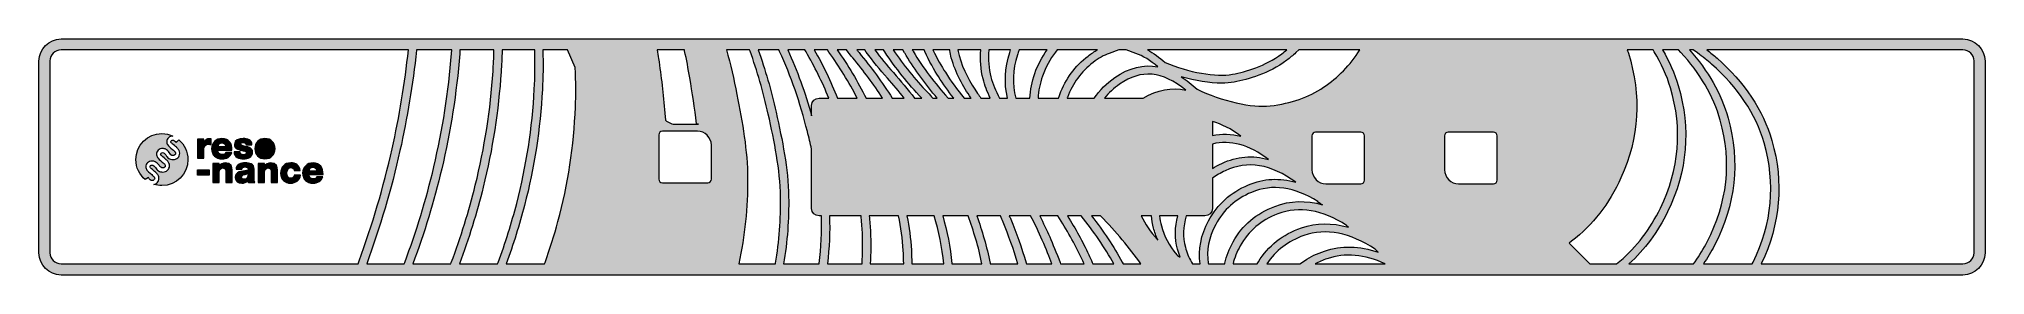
# Model space of a CAD drawing. Header units: inches. Extents: x 17 to 281, y -119 to -87.
import ezdxf

# ---------------------------------------------------------------- set-up
doc = ezdxf.new("R2010")
doc.units = ezdxf.units.IN
doc.header["$MEASUREMENT"] = 0
doc.layers.add('CUIVRE', color=7, linetype='Continuous')

# ---------------------------------------------------------------- blocks, each defined once
blk = doc.blocks.new('block 3')
at = {"layer": 'CUIVRE', "true_color": 0x333333}
h = blk.add_hatch(color=250, dxfattribs=at)
h.dxf.hatch_style = 2
edge = h.paths.add_edge_path()
edge.add_spline(control_points=[(38.03, -100.36), (38.03, -100.36), (38.86, -100.36), (38.86, -100.36), (38.86, -100.36), (38.86, -100.82), (38.86, -100.82), (38.86, -100.82), (38.87, -100.82), (38.87, -100.82), (38.99, -100.48), (39.28, -100.31), (39.65, -100.31), (39.72, -100.31), (39.79, -100.31), (39.85, -100.33), (39.85, -100.33), (39.85, -101.11), (39.85, -101.11), (39.74, -101.08), (39.64, -101.06), (39.53, -101.06), (39.1, -101.06), (38.88, -101.35), (38.88, -101.67), (38.88, -101.67), (38.88, -102.97), (38.88, -102.97), (38.88, -102.97), (38.03, -102.97), (38.03, -102.97), (38.03, -102.97), (38.03, -100.36), (38.03, -100.36)], knot_values=[0, 0, 0, 0, 1, 1, 1, 2, 2, 2, 3, 3, 3, 4, 4, 4, 5, 5, 5, 6, 6, 6, 7, 7, 7, 8, 8, 8, 9, 9, 9, 10, 10, 10, 11, 11, 11, 11], degree=3, periodic=1)
h = blk.add_hatch(color=250, dxfattribs=at)
h.dxf.hatch_style = 2
edge = h.paths.add_edge_path()
edge.add_spline(control_points=[(40.78, -101.87), (40.79, -102.23), (41, -102.46), (41.36, -102.46), (41.57, -102.46), (41.77, -102.37), (41.85, -102.18), (41.85, -102.18), (42.65, -102.18), (42.65, -102.18), (42.49, -102.78), (41.93, -103.04), (41.35, -103.04), (40.5, -103.04), (39.92, -102.53), (39.92, -101.65), (39.92, -100.86), (40.56, -100.28), (41.33, -100.28), (42.26, -100.28), (42.73, -100.99), (42.69, -101.87), (42.69, -101.87), (40.78, -101.87), (40.78, -101.87)], knot_values=[0, 0, 0, 0, 1, 1, 1, 2, 2, 2, 3, 3, 3, 4, 4, 4, 5, 5, 5, 6, 6, 6, 7, 7, 7, 8, 8, 8, 8], degree=3, periodic=1)
edge = h.paths.add_edge_path()
edge.add_spline(control_points=[(41.84, -101.39), (41.82, -101.1), (41.62, -100.86), (41.33, -100.86), (41.03, -100.86), (40.83, -101.08), (40.78, -101.39), (40.78, -101.39), (41.84, -101.39), (41.84, -101.39)], knot_values=[0, 0, 0, 0, 1, 1, 1, 2, 2, 2, 3, 3, 3, 3], degree=3, periodic=1)
h = blk.add_hatch(color=250, dxfattribs=at)
h.dxf.hatch_style = 2
edge = h.paths.add_edge_path()
edge.add_spline(control_points=[(43.78, -102.11), (43.78, -102.24), (43.84, -102.33), (43.92, -102.4), (44, -102.46), (44.12, -102.49), (44.24, -102.49), (44.4, -102.49), (44.64, -102.42), (44.64, -102.21), (44.64, -102.01), (44.37, -101.97), (44.22, -101.94), (43.69, -101.8), (43.01, -101.79), (43.01, -101.08), (43.01, -100.45), (43.69, -100.28), (44.2, -100.28), (44.78, -100.28), (45.37, -100.45), (45.4, -101.13), (45.4, -101.13), (44.62, -101.13), (44.62, -101.13), (44.62, -101.02), (44.58, -100.95), (44.5, -100.9), (44.43, -100.86), (44.34, -100.84), (44.23, -100.84), (44.09, -100.84), (43.87, -100.85), (43.87, -101.03), (43.87, -101.28), (44.44, -101.32), (44.83, -101.41), (45.36, -101.51), (45.49, -101.9), (45.49, -102.11), (45.49, -102.81), (44.83, -103.04), (44.24, -103.04), (43.63, -103.04), (42.99, -102.84), (42.97, -102.11), (42.97, -102.11), (43.78, -102.11), (43.78, -102.11)], knot_values=[0, 0, 0, 0, 1, 1, 1, 2, 2, 2, 3, 3, 3, 4, 4, 4, 5, 5, 5, 6, 6, 6, 7, 7, 7, 8, 8, 8, 9, 9, 9, 10, 10, 10, 11, 11, 11, 12, 12, 12, 13, 13, 13, 14, 14, 14, 15, 15, 15, 16, 16, 16, 16], degree=3, periodic=1)
h = blk.add_hatch(color=250, dxfattribs=at)
h.dxf.hatch_style = 2
edge = h.paths.add_edge_path()
edge.add_spline(control_points=[(47.16, -100.28), (47.97, -100.28), (48.53, -100.88), (48.53, -101.66), (48.53, -102.45), (47.97, -103.04), (47.16, -103.04), (46.35, -103.04), (45.79, -102.45), (45.79, -101.66), (45.79, -100.88), (46.35, -100.28), (47.16, -100.28)], knot_values=[0, 0, 0, 0, 1, 1, 1, 2, 2, 2, 3, 3, 3, 4, 4, 4, 4], degree=3, periodic=1)
at = {"layer": 'CUIVRE', "lineweight": 0}
for points, knots in [([(38.03, -100.36), (38.03, -100.36), (38.86, -100.36), (38.86, -100.36), (38.86, -100.36), (38.86, -100.82), (38.86, -100.82), (38.86, -100.82), (38.87, -100.82), (38.87, -100.82), (38.99, -100.48), (39.28, -100.31), (39.65, -100.31), (39.72, -100.31), (39.79, -100.31), (39.85, -100.33), (39.85, -100.33), (39.85, -101.11), (39.85, -101.11), (39.74, -101.08), (39.64, -101.06), (39.53, -101.06), (39.1, -101.06), (38.88, -101.35), (38.88, -101.67), (38.88, -101.67), (38.88, -102.97), (38.88, -102.97), (38.88, -102.97), (38.03, -102.97), (38.03, -102.97), (38.03, -102.97), (38.03, -100.36), (38.03, -100.36)], [0, 0, 0, 0, 1, 1, 1, 2, 2, 2, 3, 3, 3, 4, 4, 4, 5, 5, 5, 6, 6, 6, 7, 7, 7, 8, 8, 8, 9, 9, 9, 10, 10, 10, 11, 11, 11, 11]), ([(40.78, -101.87), (40.79, -102.23), (41, -102.46), (41.36, -102.46), (41.57, -102.46), (41.77, -102.37), (41.85, -102.18), (41.85, -102.18), (42.65, -102.18), (42.65, -102.18), (42.49, -102.78), (41.93, -103.04), (41.35, -103.04), (40.5, -103.04), (39.92, -102.53), (39.92, -101.65), (39.92, -100.86), (40.56, -100.28), (41.33, -100.28), (42.26, -100.28), (42.73, -100.99), (42.69, -101.87), (42.69, -101.87), (40.78, -101.87), (40.78, -101.87)], [0, 0, 0, 0, 1, 1, 1, 2, 2, 2, 3, 3, 3, 4, 4, 4, 5, 5, 5, 6, 6, 6, 7, 7, 7, 8, 8, 8, 8]), ([(43.78, -102.11), (43.78, -102.24), (43.84, -102.33), (43.92, -102.4), (44, -102.46), (44.12, -102.49), (44.24, -102.49), (44.4, -102.49), (44.64, -102.42), (44.64, -102.21), (44.64, -102.01), (44.37, -101.97), (44.22, -101.94), (43.69, -101.8), (43.01, -101.79), (43.01, -101.08), (43.01, -100.45), (43.69, -100.28), (44.2, -100.28), (44.78, -100.28), (45.37, -100.45), (45.4, -101.13), (45.4, -101.13), (44.62, -101.13), (44.62, -101.13), (44.62, -101.02), (44.58, -100.95), (44.5, -100.9), (44.43, -100.86), (44.34, -100.84), (44.23, -100.84), (44.09, -100.84), (43.87, -100.85), (43.87, -101.03), (43.87, -101.28), (44.44, -101.32), (44.83, -101.41), (45.36, -101.51), (45.49, -101.9), (45.49, -102.11), (45.49, -102.81), (44.83, -103.04), (44.24, -103.04), (43.63, -103.04), (42.99, -102.84), (42.97, -102.11), (42.97, -102.11), (43.78, -102.11), (43.78, -102.11)], [0, 0, 0, 0, 1, 1, 1, 2, 2, 2, 3, 3, 3, 4, 4, 4, 5, 5, 5, 6, 6, 6, 7, 7, 7, 8, 8, 8, 9, 9, 9, 10, 10, 10, 11, 11, 11, 12, 12, 12, 13, 13, 13, 14, 14, 14, 15, 15, 15, 16, 16, 16, 16]), ([(47.16, -100.28), (47.97, -100.28), (48.53, -100.88), (48.53, -101.66), (48.53, -102.45), (47.97, -103.04), (47.16, -103.04), (46.35, -103.04), (45.79, -102.45), (45.79, -101.66), (45.79, -100.88), (46.35, -100.28), (47.16, -100.28)], [0, 0, 0, 0, 1, 1, 1, 2, 2, 2, 3, 3, 3, 4, 4, 4, 4]), ([(41.84, -101.39), (41.82, -101.1), (41.62, -100.86), (41.33, -100.86), (41.03, -100.86), (40.83, -101.08), (40.78, -101.39), (40.78, -101.39), (41.84, -101.39), (41.84, -101.39)], [0, 0, 0, 0, 1, 1, 1, 2, 2, 2, 3, 3, 3, 3])]:
    blk.add_open_spline(points, degree=3, knots=knots, dxfattribs=at)
blk = doc.blocks.new('block 4')
at = {"layer": 'CUIVRE', "true_color": 0x333333}
h = blk.add_hatch(color=250, dxfattribs=at)
h.dxf.hatch_style = 2
h.paths.add_polyline_path([(38.02, -105.26), (38.02, -104.53), (39.58, -104.53), (39.58, -105.26)])
h = blk.add_hatch(color=250, dxfattribs=at)
h.dxf.hatch_style = 2
edge = h.paths.add_edge_path()
edge.add_spline(control_points=[(40.11, -103.65), (40.11, -103.65), (40.94, -103.65), (40.94, -103.65), (40.94, -103.65), (40.94, -104.01), (40.94, -104.01), (40.94, -104.01), (40.95, -104.01), (40.95, -104.01), (41.1, -103.74), (41.45, -103.58), (41.77, -103.58), (42.64, -103.58), (42.71, -104.21), (42.71, -104.59), (42.71, -104.59), (42.71, -106.26), (42.71, -106.26), (42.71, -106.26), (41.85, -106.26), (41.85, -106.26), (41.85, -106.26), (41.85, -105), (41.85, -105), (41.85, -104.64), (41.89, -104.28), (41.42, -104.28), (41.1, -104.28), (40.96, -104.55), (40.96, -104.84), (40.96, -104.84), (40.96, -106.26), (40.96, -106.26), (40.96, -106.26), (40.11, -106.26), (40.11, -106.26), (40.11, -106.26), (40.11, -103.65), (40.11, -103.65)], knot_values=[0, 0, 0, 0, 1, 1, 1, 2, 2, 2, 3, 3, 3, 4, 4, 4, 5, 5, 5, 6, 6, 6, 7, 7, 7, 8, 8, 8, 9, 9, 9, 10, 10, 10, 11, 11, 11, 12, 12, 12, 13, 13, 13, 13], degree=3, periodic=1)
h = blk.add_hatch(color=250, dxfattribs=at)
h.dxf.hatch_style = 2
edge = h.paths.add_edge_path()
edge.add_spline(control_points=[(43.24, -104.46), (43.25, -104.12), (43.41, -103.89), (43.65, -103.76), (43.88, -103.63), (44.18, -103.58), (44.47, -103.58), (45.09, -103.58), (45.69, -103.71), (45.69, -104.45), (45.69, -104.45), (45.69, -105.59), (45.69, -105.59), (45.69, -105.81), (45.69, -106.05), (45.79, -106.26), (45.79, -106.26), (44.93, -106.26), (44.93, -106.26), (44.9, -106.18), (44.89, -106.1), (44.88, -106.01), (44.66, -106.25), (44.33, -106.34), (44.02, -106.34), (43.52, -106.34), (43.13, -106.08), (43.13, -105.55), (43.13, -104.7), (44.06, -104.76), (44.65, -104.64), (44.8, -104.61), (44.88, -104.56), (44.88, -104.4), (44.88, -104.21), (44.64, -104.13), (44.46, -104.13), (44.23, -104.13), (44.08, -104.24), (44.04, -104.46), (44.04, -104.46), (43.24, -104.46), (43.24, -104.46)], knot_values=[0, 0, 0, 0, 1, 1, 1, 2, 2, 2, 3, 3, 3, 4, 4, 4, 5, 5, 5, 6, 6, 6, 7, 7, 7, 8, 8, 8, 9, 9, 9, 10, 10, 10, 11, 11, 11, 12, 12, 12, 13, 13, 13, 14, 14, 14, 14], degree=3, periodic=1)
edge = h.paths.add_edge_path()
edge.add_spline(control_points=[(44.34, -105.81), (44.75, -105.81), (44.89, -105.58), (44.87, -105.04), (44.75, -105.12), (44.52, -105.13), (44.34, -105.18), (44.15, -105.23), (43.99, -105.31), (43.99, -105.51), (43.99, -105.72), (44.15, -105.81), (44.34, -105.81)], knot_values=[0, 0, 0, 0, 1, 1, 1, 2, 2, 2, 3, 3, 3, 4, 4, 4, 4], degree=3, periodic=1)
h = blk.add_hatch(color=250, dxfattribs=at)
h.dxf.hatch_style = 2
edge = h.paths.add_edge_path()
edge.add_spline(control_points=[(46.25, -103.65), (46.25, -103.65), (47.08, -103.65), (47.08, -103.65), (47.08, -103.65), (47.08, -104.01), (47.08, -104.01), (47.08, -104.01), (47.09, -104.01), (47.09, -104.01), (47.25, -103.74), (47.6, -103.58), (47.91, -103.58), (48.78, -103.58), (48.85, -104.21), (48.85, -104.59), (48.85, -104.59), (48.85, -106.26), (48.85, -106.26), (48.85, -106.26), (48, -106.26), (48, -106.26), (48, -106.26), (48, -105), (48, -105), (48, -104.64), (48.04, -104.28), (47.57, -104.28), (47.25, -104.28), (47.11, -104.55), (47.11, -104.84), (47.11, -104.84), (47.11, -106.26), (47.11, -106.26), (47.11, -106.26), (46.25, -106.26), (46.25, -106.26), (46.25, -106.26), (46.25, -103.65), (46.25, -103.65)], knot_values=[0, 0, 0, 0, 1, 1, 1, 2, 2, 2, 3, 3, 3, 4, 4, 4, 5, 5, 5, 6, 6, 6, 7, 7, 7, 8, 8, 8, 9, 9, 9, 10, 10, 10, 11, 11, 11, 12, 12, 12, 13, 13, 13, 13], degree=3, periodic=1)
h = blk.add_hatch(color=250, dxfattribs=at)
h.dxf.hatch_style = 2
edge = h.paths.add_edge_path()
edge.add_spline(control_points=[(51.12, -104.61), (51.11, -104.39), (50.92, -104.23), (50.7, -104.23), (50.22, -104.23), (50.15, -104.64), (50.15, -105), (50.15, -105.34), (50.29, -105.68), (50.65, -105.68), (50.95, -105.68), (51.1, -105.51), (51.14, -105.24), (51.14, -105.24), (51.97, -105.24), (51.97, -105.24), (51.9, -105.93), (51.35, -106.34), (50.66, -106.34), (49.88, -106.34), (49.29, -105.8), (49.29, -105), (49.29, -104.17), (49.82, -103.58), (50.66, -103.58), (51.31, -103.58), (51.88, -103.92), (51.95, -104.61), (51.95, -104.61), (51.12, -104.61), (51.12, -104.61)], knot_values=[0, 0, 0, 0, 1, 1, 1, 2, 2, 2, 3, 3, 3, 4, 4, 4, 5, 5, 5, 6, 6, 6, 7, 7, 7, 8, 8, 8, 9, 9, 9, 10, 10, 10, 10], degree=3, periodic=1)
h = blk.add_hatch(color=250, dxfattribs=at)
h.dxf.hatch_style = 2
edge = h.paths.add_edge_path()
edge.add_spline(control_points=[(53.13, -105.17), (53.14, -105.52), (53.35, -105.76), (53.71, -105.76), (53.92, -105.76), (54.12, -105.66), (54.2, -105.47), (54.2, -105.47), (55, -105.47), (55, -105.47), (54.84, -106.07), (54.28, -106.34), (53.7, -106.34), (52.85, -106.34), (52.27, -105.82), (52.27, -104.95), (52.27, -104.15), (52.91, -103.58), (53.68, -103.58), (54.61, -103.58), (55.08, -104.28), (55.04, -105.17), (55.04, -105.17), (53.13, -105.17), (53.13, -105.17)], knot_values=[0, 0, 0, 0, 1, 1, 1, 2, 2, 2, 3, 3, 3, 4, 4, 4, 5, 5, 5, 6, 6, 6, 7, 7, 7, 8, 8, 8, 8], degree=3, periodic=1)
edge = h.paths.add_edge_path()
edge.add_spline(control_points=[(54.19, -104.69), (54.17, -104.4), (53.97, -104.16), (53.68, -104.16), (53.38, -104.16), (53.18, -104.37), (53.13, -104.69), (53.13, -104.69), (54.19, -104.69), (54.19, -104.69)], knot_values=[0, 0, 0, 0, 1, 1, 1, 2, 2, 2, 3, 3, 3, 3], degree=3, periodic=1)
at = {"layer": 'CUIVRE', "lineweight": 0}
blk.add_lwpolyline([(38.02, -105.26), (38.02, -104.53), (39.58, -104.53), (39.58, -105.26), (38.02, -105.26)], dxfattribs=at)
for points, knots in [([(40.11, -103.65), (40.11, -103.65), (40.94, -103.65), (40.94, -103.65), (40.94, -103.65), (40.94, -104.01), (40.94, -104.01), (40.94, -104.01), (40.95, -104.01), (40.95, -104.01), (41.1, -103.74), (41.45, -103.58), (41.77, -103.58), (42.64, -103.58), (42.71, -104.21), (42.71, -104.59), (42.71, -104.59), (42.71, -106.26), (42.71, -106.26), (42.71, -106.26), (41.85, -106.26), (41.85, -106.26), (41.85, -106.26), (41.85, -105), (41.85, -105), (41.85, -104.64), (41.89, -104.28), (41.42, -104.28), (41.1, -104.28), (40.96, -104.55), (40.96, -104.84), (40.96, -104.84), (40.96, -106.26), (40.96, -106.26), (40.96, -106.26), (40.11, -106.26), (40.11, -106.26), (40.11, -106.26), (40.11, -103.65), (40.11, -103.65)], [0, 0, 0, 0, 1, 1, 1, 2, 2, 2, 3, 3, 3, 4, 4, 4, 5, 5, 5, 6, 6, 6, 7, 7, 7, 8, 8, 8, 9, 9, 9, 10, 10, 10, 11, 11, 11, 12, 12, 12, 13, 13, 13, 13]), ([(43.24, -104.46), (43.25, -104.12), (43.41, -103.89), (43.65, -103.76), (43.88, -103.63), (44.18, -103.58), (44.47, -103.58), (45.09, -103.58), (45.69, -103.71), (45.69, -104.45), (45.69, -104.45), (45.69, -105.59), (45.69, -105.59), (45.69, -105.81), (45.69, -106.05), (45.79, -106.26), (45.79, -106.26), (44.93, -106.26), (44.93, -106.26), (44.9, -106.18), (44.89, -106.1), (44.88, -106.01), (44.66, -106.25), (44.33, -106.34), (44.02, -106.34), (43.52, -106.34), (43.13, -106.08), (43.13, -105.55), (43.13, -104.7), (44.06, -104.76), (44.65, -104.64), (44.8, -104.61), (44.88, -104.56), (44.88, -104.4), (44.88, -104.21), (44.64, -104.13), (44.46, -104.13), (44.23, -104.13), (44.08, -104.24), (44.04, -104.46), (44.04, -104.46), (43.24, -104.46), (43.24, -104.46)], [0, 0, 0, 0, 1, 1, 1, 2, 2, 2, 3, 3, 3, 4, 4, 4, 5, 5, 5, 6, 6, 6, 7, 7, 7, 8, 8, 8, 9, 9, 9, 10, 10, 10, 11, 11, 11, 12, 12, 12, 13, 13, 13, 14, 14, 14, 14]), ([(44.34, -105.81), (44.75, -105.81), (44.89, -105.58), (44.87, -105.04), (44.75, -105.12), (44.52, -105.13), (44.34, -105.18), (44.15, -105.23), (43.99, -105.31), (43.99, -105.51), (43.99, -105.72), (44.15, -105.81), (44.34, -105.81)], [0, 0, 0, 0, 1, 1, 1, 2, 2, 2, 3, 3, 3, 4, 4, 4, 4]), ([(46.25, -103.65), (46.25, -103.65), (47.08, -103.65), (47.08, -103.65), (47.08, -103.65), (47.08, -104.01), (47.08, -104.01), (47.08, -104.01), (47.09, -104.01), (47.09, -104.01), (47.25, -103.74), (47.6, -103.58), (47.91, -103.58), (48.78, -103.58), (48.85, -104.21), (48.85, -104.59), (48.85, -104.59), (48.85, -106.26), (48.85, -106.26), (48.85, -106.26), (48, -106.26), (48, -106.26), (48, -106.26), (48, -105), (48, -105), (48, -104.64), (48.04, -104.28), (47.57, -104.28), (47.25, -104.28), (47.11, -104.55), (47.11, -104.84), (47.11, -104.84), (47.11, -106.26), (47.11, -106.26), (47.11, -106.26), (46.25, -106.26), (46.25, -106.26), (46.25, -106.26), (46.25, -103.65), (46.25, -103.65)], [0, 0, 0, 0, 1, 1, 1, 2, 2, 2, 3, 3, 3, 4, 4, 4, 5, 5, 5, 6, 6, 6, 7, 7, 7, 8, 8, 8, 9, 9, 9, 10, 10, 10, 11, 11, 11, 12, 12, 12, 13, 13, 13, 13]), ([(51.12, -104.61), (51.11, -104.39), (50.92, -104.23), (50.7, -104.23), (50.22, -104.23), (50.15, -104.64), (50.15, -105), (50.15, -105.34), (50.29, -105.68), (50.65, -105.68), (50.95, -105.68), (51.1, -105.51), (51.14, -105.24), (51.14, -105.24), (51.97, -105.24), (51.97, -105.24), (51.9, -105.93), (51.35, -106.34), (50.66, -106.34), (49.88, -106.34), (49.29, -105.8), (49.29, -105), (49.29, -104.17), (49.82, -103.58), (50.66, -103.58), (51.31, -103.58), (51.88, -103.92), (51.95, -104.61), (51.95, -104.61), (51.12, -104.61), (51.12, -104.61)], [0, 0, 0, 0, 1, 1, 1, 2, 2, 2, 3, 3, 3, 4, 4, 4, 5, 5, 5, 6, 6, 6, 7, 7, 7, 8, 8, 8, 9, 9, 9, 10, 10, 10, 10]), ([(53.13, -105.17), (53.14, -105.52), (53.35, -105.76), (53.71, -105.76), (53.92, -105.76), (54.12, -105.66), (54.2, -105.47), (54.2, -105.47), (55, -105.47), (55, -105.47), (54.84, -106.07), (54.28, -106.34), (53.7, -106.34), (52.85, -106.34), (52.27, -105.82), (52.27, -104.95), (52.27, -104.15), (52.91, -103.58), (53.68, -103.58), (54.61, -103.58), (55.08, -104.28), (55.04, -105.17), (55.04, -105.17), (53.13, -105.17), (53.13, -105.17)], [0, 0, 0, 0, 1, 1, 1, 2, 2, 2, 3, 3, 3, 4, 4, 4, 5, 5, 5, 6, 6, 6, 7, 7, 7, 8, 8, 8, 8]), ([(54.19, -104.69), (54.17, -104.4), (53.97, -104.16), (53.68, -104.16), (53.38, -104.16), (53.18, -104.37), (53.13, -104.69), (53.13, -104.69), (54.19, -104.69), (54.19, -104.69)], [0, 0, 0, 0, 1, 1, 1, 2, 2, 2, 3, 3, 3, 3])]:
    blk.add_open_spline(points, degree=3, knots=knots, dxfattribs=at)
blk = doc.blocks.new('block 5')
at = {"layer": 'CUIVRE', "true_color": 0x333333}
h = blk.add_hatch(color=250, dxfattribs=at)
h.dxf.hatch_style = 2
edge = h.paths.add_edge_path()
edge.add_spline(control_points=[(31.35, -105.59), (31.5, -105.86), (31.67, -105.99), (31.86, -105.99), (31.96, -105.99), (32.04, -105.96), (32.11, -105.9), (32.18, -105.85), (32.21, -105.78), (32.21, -105.7), (32.21, -105.63), (32.18, -105.57), (32.13, -105.5), (32.08, -105.43), (31.97, -105.32), (31.8, -105.18), (31.46, -104.91), (31.25, -104.7), (31.15, -104.56), (31.06, -104.41), (31.01, -104.26), (31.01, -104.12), (31.01, -103.91), (31.09, -103.72), (31.25, -103.57), (31.41, -103.42), (31.61, -103.35), (31.84, -103.35), (32, -103.35), (32.14, -103.38), (32.28, -103.45), (32.42, -103.52), (32.63, -103.69), (32.79, -103.88), (32.93, -104.15), (33.1, -104.28), (33.29, -104.28), (33.39, -104.28), (33.47, -104.25), (33.54, -104.19), (33.61, -104.14), (33.64, -104.07), (33.64, -103.99), (33.64, -103.92), (33.62, -103.86), (33.57, -103.79), (33.51, -103.72), (33.4, -103.61), (33.23, -103.47), (32.9, -103.2), (32.68, -102.99), (32.59, -102.85), (32.49, -102.7), (32.44, -102.55), (32.44, -102.41), (32.44, -102.2), (32.52, -102.01), (32.68, -101.86), (32.84, -101.71), (33.04, -101.64), (33.28, -101.64), (33.43, -101.64), (33.57, -101.67), (33.71, -101.74), (33.85, -101.81), (34.02, -102), (34.18, -102.19), (34.33, -102.46), (34.49, -102.59), (34.68, -102.59), (34.78, -102.59), (34.87, -102.56), (34.93, -102.51), (35, -102.45), (35.04, -102.38), (35.04, -102.31), (35.04, -102.24), (35.01, -102.17), (34.96, -102.1), (34.91, -102.03), (34.8, -101.92), (34.62, -101.78), (34.29, -101.51), (34.08, -101.3), (33.98, -101.16), (33.88, -101.01), (33.83, -100.86), (33.83, -100.72), (33.83, -100.51), (33.92, -100.33), (34.08, -100.18), (34.24, -100.02), (34.44, -99.95), (34.67, -99.95), (34.68, -99.95), (34.68, -99.95), (34.68, -99.95), (34.23, -99.74), (33.72, -99.61), (33.18, -99.61), (31.23, -99.61), (29.65, -101.19), (29.65, -103.14), (29.65, -104.23), (30.15, -105.2), (30.92, -105.85), (30.92, -105.85), (31.35, -105.59), (31.35, -105.59)], knot_values=[0, 0, 0, 0, 1, 1, 1, 2, 2, 2, 3, 3, 3, 4, 4, 4, 5, 5, 5, 6, 6, 6, 7, 7, 7, 8, 8, 8, 9, 9, 9, 10, 10, 10, 11, 11, 11, 12, 12, 12, 13, 13, 13, 14, 14, 14, 15, 15, 15, 16, 16, 16, 17, 17, 17, 18, 18, 18, 19, 19, 19, 20, 20, 20, 21, 21, 21, 22, 22, 22, 23, 23, 23, 24, 24, 24, 25, 25, 25, 26, 26, 26, 27, 27, 27, 28, 28, 28, 29, 29, 29, 30, 30, 30, 31, 31, 31, 32, 32, 32, 33, 33, 33, 34, 34, 34, 35, 35, 35, 36, 36, 36, 36], degree=3, periodic=1)
h = blk.add_hatch(color=250, dxfattribs=at)
h.dxf.hatch_style = 2
edge = h.paths.add_edge_path()
edge.add_spline(control_points=[(35.5, -100.48), (35.5, -100.48), (35.12, -100.82), (35.12, -100.82), (34.97, -100.61), (34.82, -100.5), (34.66, -100.5), (34.59, -100.5), (34.52, -100.52), (34.48, -100.56), (34.43, -100.6), (34.4, -100.65), (34.4, -100.7), (34.4, -100.75), (34.42, -100.8), (34.46, -100.85), (34.5, -100.91), (34.64, -101.04), (34.88, -101.24), (35.1, -101.42), (35.23, -101.54), (35.28, -101.59), (35.4, -101.7), (35.48, -101.82), (35.53, -101.93), (35.58, -102.03), (35.6, -102.15), (35.6, -102.28), (35.6, -102.53), (35.52, -102.74), (35.35, -102.9), (35.17, -103.06), (34.95, -103.14), (34.67, -103.14), (34.45, -103.14), (34.27, -103.09), (34.11, -102.98), (33.95, -102.88), (33.82, -102.72), (33.71, -102.51), (33.71, -102.51), (33.71, -102.51), (33.71, -102.51), (33.56, -102.3), (33.42, -102.19), (33.27, -102.19), (33.19, -102.19), (33.13, -102.21), (33.08, -102.25), (33.03, -102.29), (33.01, -102.34), (33.01, -102.39), (33.01, -102.44), (33.03, -102.49), (33.06, -102.53), (33.11, -102.59), (33.25, -102.72), (33.49, -102.92), (33.71, -103.11), (33.84, -103.23), (33.89, -103.27), (34.01, -103.39), (34.09, -103.51), (34.14, -103.61), (34.19, -103.72), (34.21, -103.84), (34.21, -103.97), (34.21, -104.22), (34.12, -104.42), (33.95, -104.59), (33.78, -104.75), (33.56, -104.83), (33.28, -104.83), (33.06, -104.83), (32.87, -104.78), (32.71, -104.67), (32.56, -104.57), (32.43, -104.41), (32.32, -104.2), (32.32, -104.2), (32.31, -104.2), (32.31, -104.2), (32.16, -103.99), (31.99, -103.9), (31.84, -103.9), (31.76, -103.9), (31.7, -103.92), (31.65, -103.96), (31.6, -104), (31.58, -104.05), (31.58, -104.1), (31.58, -104.15), (31.59, -104.2), (31.63, -104.24), (31.68, -104.31), (31.82, -104.44), (32.05, -104.64), (32.27, -104.82), (32.41, -104.94), (32.45, -104.98), (32.57, -105.1), (32.66, -105.22), (32.7, -105.32), (32.75, -105.43), (32.78, -105.55), (32.78, -105.68), (32.78, -105.93), (32.69, -106.13), (32.52, -106.3), (32.41, -106.4), (32.27, -106.47), (32.11, -106.51), (32.45, -106.61), (32.81, -106.67), (33.18, -106.67), (35.13, -106.67), (36.71, -105.09), (36.71, -103.14), (36.71, -102.08), (36.24, -101.13), (35.5, -100.48)], knot_values=[0, 0, 0, 0, 1, 1, 1, 2, 2, 2, 3, 3, 3, 4, 4, 4, 5, 5, 5, 6, 6, 6, 7, 7, 7, 8, 8, 8, 9, 9, 9, 10, 10, 10, 11, 11, 11, 12, 12, 12, 13, 13, 13, 14, 14, 14, 15, 15, 15, 16, 16, 16, 17, 17, 17, 18, 18, 18, 19, 19, 19, 20, 20, 20, 21, 21, 21, 22, 22, 22, 23, 23, 23, 24, 24, 24, 25, 25, 25, 26, 26, 26, 27, 27, 27, 28, 28, 28, 29, 29, 29, 30, 30, 30, 31, 31, 31, 32, 32, 32, 33, 33, 33, 34, 34, 34, 35, 35, 35, 36, 36, 36, 37, 37, 37, 38, 38, 38, 39, 39, 39, 40, 40, 40, 40], degree=3, periodic=1)
at = {"layer": 'CUIVRE', "lineweight": 0}
for points, knots in [([(31.35, -105.59), (31.5, -105.86), (31.67, -105.99), (31.86, -105.99), (31.96, -105.99), (32.04, -105.96), (32.11, -105.9), (32.18, -105.85), (32.21, -105.78), (32.21, -105.7), (32.21, -105.63), (32.18, -105.57), (32.13, -105.5), (32.08, -105.43), (31.97, -105.32), (31.8, -105.18), (31.46, -104.91), (31.25, -104.7), (31.15, -104.56), (31.06, -104.41), (31.01, -104.26), (31.01, -104.12), (31.01, -103.91), (31.09, -103.72), (31.25, -103.57), (31.41, -103.42), (31.61, -103.35), (31.84, -103.35), (32, -103.35), (32.14, -103.38), (32.28, -103.45), (32.42, -103.52), (32.63, -103.69), (32.79, -103.88), (32.93, -104.15), (33.1, -104.28), (33.29, -104.28), (33.39, -104.28), (33.47, -104.25), (33.54, -104.19), (33.61, -104.14), (33.64, -104.07), (33.64, -103.99), (33.64, -103.92), (33.62, -103.86), (33.57, -103.79), (33.51, -103.72), (33.4, -103.61), (33.23, -103.47), (32.9, -103.2), (32.68, -102.99), (32.59, -102.85), (32.49, -102.7), (32.44, -102.55), (32.44, -102.41), (32.44, -102.2), (32.52, -102.01), (32.68, -101.86), (32.84, -101.71), (33.04, -101.64), (33.28, -101.64), (33.43, -101.64), (33.57, -101.67), (33.71, -101.74), (33.85, -101.81), (34.02, -102), (34.18, -102.19), (34.33, -102.46), (34.49, -102.59), (34.68, -102.59), (34.78, -102.59), (34.87, -102.56), (34.93, -102.51), (35, -102.45), (35.04, -102.38), (35.04, -102.31), (35.04, -102.24), (35.01, -102.17), (34.96, -102.1), (34.91, -102.03), (34.8, -101.92), (34.62, -101.78), (34.29, -101.51), (34.08, -101.3), (33.98, -101.16), (33.88, -101.01), (33.83, -100.86), (33.83, -100.72), (33.83, -100.51), (33.92, -100.33), (34.08, -100.18), (34.24, -100.02), (34.44, -99.95), (34.67, -99.95), (34.68, -99.95), (34.68, -99.95), (34.68, -99.95), (34.23, -99.74), (33.72, -99.61), (33.18, -99.61), (31.23, -99.61), (29.65, -101.19), (29.65, -103.14), (29.65, -104.23), (30.15, -105.2), (30.92, -105.85), (30.92, -105.85), (31.35, -105.59), (31.35, -105.59)], [0, 0, 0, 0, 1, 1, 1, 2, 2, 2, 3, 3, 3, 4, 4, 4, 5, 5, 5, 6, 6, 6, 7, 7, 7, 8, 8, 8, 9, 9, 9, 10, 10, 10, 11, 11, 11, 12, 12, 12, 13, 13, 13, 14, 14, 14, 15, 15, 15, 16, 16, 16, 17, 17, 17, 18, 18, 18, 19, 19, 19, 20, 20, 20, 21, 21, 21, 22, 22, 22, 23, 23, 23, 24, 24, 24, 25, 25, 25, 26, 26, 26, 27, 27, 27, 28, 28, 28, 29, 29, 29, 30, 30, 30, 31, 31, 31, 32, 32, 32, 33, 33, 33, 34, 34, 34, 35, 35, 35, 36, 36, 36, 36]), ([(35.5, -100.48), (35.5, -100.48), (35.12, -100.82), (35.12, -100.82), (34.97, -100.61), (34.82, -100.5), (34.66, -100.5), (34.59, -100.5), (34.52, -100.52), (34.48, -100.56), (34.43, -100.6), (34.4, -100.65), (34.4, -100.7), (34.4, -100.75), (34.42, -100.8), (34.46, -100.85), (34.5, -100.91), (34.64, -101.04), (34.88, -101.24), (35.1, -101.42), (35.23, -101.54), (35.28, -101.59), (35.4, -101.7), (35.48, -101.82), (35.53, -101.93), (35.58, -102.03), (35.6, -102.15), (35.6, -102.28), (35.6, -102.53), (35.52, -102.74), (35.35, -102.9), (35.17, -103.06), (34.95, -103.14), (34.67, -103.14), (34.45, -103.14), (34.27, -103.09), (34.11, -102.98), (33.95, -102.88), (33.82, -102.72), (33.71, -102.51), (33.71, -102.51), (33.71, -102.51), (33.71, -102.51), (33.56, -102.3), (33.42, -102.19), (33.27, -102.19), (33.19, -102.19), (33.13, -102.21), (33.08, -102.25), (33.03, -102.29), (33.01, -102.34), (33.01, -102.39), (33.01, -102.44), (33.03, -102.49), (33.06, -102.53), (33.11, -102.59), (33.25, -102.72), (33.49, -102.92), (33.71, -103.11), (33.84, -103.23), (33.89, -103.27), (34.01, -103.39), (34.09, -103.51), (34.14, -103.61), (34.19, -103.72), (34.21, -103.84), (34.21, -103.97), (34.21, -104.22), (34.12, -104.42), (33.95, -104.59), (33.78, -104.75), (33.56, -104.83), (33.28, -104.83), (33.06, -104.83), (32.87, -104.78), (32.71, -104.67), (32.56, -104.57), (32.43, -104.41), (32.32, -104.2), (32.32, -104.2), (32.31, -104.2), (32.31, -104.2), (32.16, -103.99), (31.99, -103.9), (31.84, -103.9), (31.76, -103.9), (31.7, -103.92), (31.65, -103.96), (31.6, -104), (31.58, -104.05), (31.58, -104.1), (31.58, -104.15), (31.59, -104.2), (31.63, -104.24), (31.68, -104.31), (31.82, -104.44), (32.05, -104.64), (32.27, -104.82), (32.41, -104.94), (32.45, -104.98), (32.57, -105.1), (32.66, -105.22), (32.7, -105.32), (32.75, -105.43), (32.78, -105.55), (32.78, -105.68), (32.78, -105.93), (32.69, -106.13), (32.52, -106.3), (32.41, -106.4), (32.27, -106.47), (32.11, -106.51), (32.45, -106.61), (32.81, -106.67), (33.18, -106.67), (35.13, -106.67), (36.71, -105.09), (36.71, -103.14), (36.71, -102.08), (36.24, -101.13), (35.5, -100.48)], [0, 0, 0, 0, 1, 1, 1, 2, 2, 2, 3, 3, 3, 4, 4, 4, 5, 5, 5, 6, 6, 6, 7, 7, 7, 8, 8, 8, 9, 9, 9, 10, 10, 10, 11, 11, 11, 12, 12, 12, 13, 13, 13, 14, 14, 14, 15, 15, 15, 16, 16, 16, 17, 17, 17, 18, 18, 18, 19, 19, 19, 20, 20, 20, 21, 21, 21, 22, 22, 22, 23, 23, 23, 24, 24, 24, 25, 25, 25, 26, 26, 26, 27, 27, 27, 28, 28, 28, 29, 29, 29, 30, 30, 30, 31, 31, 31, 32, 32, 32, 33, 33, 33, 34, 34, 34, 35, 35, 35, 36, 36, 36, 37, 37, 37, 38, 38, 38, 39, 39, 39, 40, 40, 40, 40])]:
    blk.add_open_spline(points, degree=3, knots=knots, dxfattribs=at)
blk = doc.blocks.new('block 2')
at = {"layer": 'CUIVRE'}
for name in ['block 5', 'block 3', 'block 4']:
    blk.add_blockref(name, (0, 0), dxfattribs=at)

msp = doc.modelspace()

# ---------------------------------------------------------------- hatches: boundary and pattern name
at = {"layer": 'CUIVRE', "true_color": 0x333333}
h = msp.add_hatch(color=250, dxfattribs=at)
h.dxf.hatch_style = 2
edge = h.paths.add_edge_path()
edge.add_spline(control_points=[(277.5, -86.79), (277.5, -86.79), (90.15, -86.79), (90.15, -86.79), (90.15, -86.79), (90.15, -86.79), (90.15, -86.79), (90.15, -86.79), (86.61, -86.79), (86.61, -86.79), (86.61, -86.79), (86.61, -86.79), (86.61, -86.79), (86.61, -86.79), (19.5, -86.79), (19.5, -86.79), (17.85, -86.79), (16.5, -88.14), (16.5, -89.79), (16.5, -89.79), (16.5, -115.79), (16.5, -115.79), (16.5, -117.44), (17.85, -118.79), (19.5, -118.79), (19.5, -118.79), (277.5, -118.79), (277.5, -118.79), (279.15, -118.79), (280.5, -117.44), (280.5, -115.79), (280.5, -115.79), (280.5, -89.79), (280.5, -89.79), (280.5, -88.14), (279.15, -86.79), (277.5, -86.79)], knot_values=[0, 0, 0, 0, 1, 1, 1, 2, 2, 2, 3, 3, 3, 4, 4, 4, 5, 5, 5, 6, 6, 6, 7, 7, 7, 8, 8, 8, 9, 9, 9, 10, 10, 10, 11, 11, 11, 12, 12, 12, 12], degree=3, periodic=1)
edge = h.paths.add_edge_path()
edge.add_spline(control_points=[(59.79, -117.27), (59.79, -117.27), (19.5, -117.27), (19.5, -117.27), (18.67, -117.27), (18, -116.6), (18, -115.77), (18, -115.77), (18, -89.77), (18, -89.77), (18, -88.95), (18.67, -88.27), (19.5, -88.27), (19.5, -88.27), (66.62, -88.27), (66.62, -88.27), (66.13, -92.81), (65.39, -97.33), (64.4, -101.69), (63.24, -106.88), (61.73, -111.99), (59.93, -116.88), (59.93, -116.88), (59.79, -117.27), (59.79, -117.27)], knot_values=[0, 0, 0, 0, 1, 1, 1, 2, 2, 2, 3, 3, 3, 4, 4, 4, 5, 5, 5, 6, 6, 6, 7, 7, 7, 8, 8, 8, 8], degree=3, periodic=1)
edge = h.paths.add_edge_path()
edge.add_spline(control_points=[(66.05, -117.27), (66.05, -117.27), (60.96, -117.27), (60.96, -117.27), (60.96, -117.27), (60.96, -117.26), (60.96, -117.26), (62.78, -112.32), (64.3, -107.17), (65.48, -101.93), (66.47, -97.51), (67.23, -92.93), (67.72, -88.33), (67.72, -88.33), (67.73, -88.27), (67.73, -88.27), (67.73, -88.27), (72.51, -88.27), (72.51, -88.27), (72.51, -88.27), (72.48, -88.74), (72.48, -88.74), (72.07, -93.93), (71.26, -99.11), (70.07, -104.14), (69.03, -108.55), (67.7, -112.91), (66.12, -117.09), (66.12, -117.09), (66.05, -117.27), (66.05, -117.27)], knot_values=[0, 0, 0, 0, 1, 1, 1, 2, 2, 2, 3, 3, 3, 4, 4, 4, 5, 5, 5, 6, 6, 6, 7, 7, 7, 8, 8, 8, 9, 9, 9, 10, 10, 10, 10], degree=3, periodic=1)
edge = h.paths.add_edge_path()
edge.add_spline(control_points=[(72.37, -117.27), (72.37, -117.27), (67.22, -117.27), (67.22, -117.27), (68.79, -113.11), (70.11, -108.78), (71.14, -104.39), (72.35, -99.31), (73.17, -94.07), (73.58, -88.82), (73.58, -88.7), (73.59, -88.58), (73.6, -88.46), (73.6, -88.46), (73.61, -88.27), (73.61, -88.27), (73.61, -88.27), (78.23, -88.27), (78.23, -88.27), (78.2, -89.4), (78.16, -90.32), (78.1, -91.16), (77.76, -96.37), (76.95, -101.56), (75.7, -106.6), (74.83, -110.14), (73.73, -113.67), (72.44, -117.1), (72.44, -117.1), (72.37, -117.27), (72.37, -117.27)], knot_values=[0, 0, 0, 0, 1, 1, 1, 2, 2, 2, 3, 3, 3, 4, 4, 4, 5, 5, 5, 6, 6, 6, 7, 7, 7, 8, 8, 8, 9, 9, 9, 10, 10, 10, 10], degree=3, periodic=1)
edge = h.paths.add_edge_path()
edge.add_spline(control_points=[(78.72, -117.27), (78.72, -117.27), (73.54, -117.27), (73.54, -117.27), (74.82, -113.88), (75.9, -110.38), (76.77, -106.86), (78.04, -101.77), (78.85, -96.51), (79.2, -91.23), (79.25, -90.37), (79.3, -89.43), (79.33, -88.29), (79.33, -88.29), (79.33, -88.27), (79.33, -88.27), (79.33, -88.27), (83.76, -88.27), (83.76, -88.27), (83.76, -88.27), (83.76, -88.28), (83.76, -88.28), (83.81, -90.22), (83.79, -91.95), (83.7, -93.59), (83.42, -98.82), (82.62, -104.03), (81.31, -109.07), (80.62, -111.73), (79.77, -114.43), (78.79, -117.1), (78.79, -117.1), (78.72, -117.27), (78.72, -117.27)], knot_values=[0, 0, 0, 0, 1, 1, 1, 2, 2, 2, 3, 3, 3, 4, 4, 4, 5, 5, 5, 6, 6, 6, 7, 7, 7, 8, 8, 8, 9, 9, 9, 10, 10, 10, 11, 11, 11, 11], degree=3, periodic=1)
edge = h.paths.add_edge_path()
edge.add_spline(control_points=[(89.28, -96.02), (89.07, -101.27), (88.27, -106.49), (86.9, -111.55), (86.4, -113.38), (85.82, -115.25), (85.16, -117.1), (85.16, -117.1), (85.1, -117.27), (85.1, -117.27), (85.1, -117.27), (79.89, -117.27), (79.89, -117.27), (80.86, -114.64), (81.69, -111.97), (82.37, -109.35), (83.7, -104.23), (84.52, -98.95), (84.8, -93.64), (84.89, -91.99), (84.91, -90.23), (84.86, -88.27), (84.86, -88.27), (88.22, -88.27), (88.22, -88.27), (88.22, -88.27), (89.25, -90.66), (89.25, -90.66), (89.34, -92.62), (89.35, -94.37), (89.28, -96.02)], knot_values=[0, 0, 0, 0, 1, 1, 1, 2, 2, 2, 3, 3, 3, 4, 4, 4, 5, 5, 5, 6, 6, 6, 7, 7, 7, 8, 8, 8, 9, 9, 9, 10, 10, 10, 10], degree=3, periodic=1)
edge = h.paths.add_edge_path()
edge.add_spline(control_points=[(196.33, -99.92), (196.33, -99.92), (196.33, -105.92), (196.33, -105.92), (196.33, -106.19), (196.1, -106.42), (195.83, -106.42), (195.83, -106.42), (191.08, -106.42), (191.08, -106.42), (190.04, -106.42), (189.19, -105.57), (189.19, -104.53), (189.19, -104.53), (189.19, -99.92), (189.19, -99.92), (189.19, -99.64), (189.41, -99.42), (189.69, -99.42), (189.69, -99.42), (195.83, -99.42), (195.83, -99.42), (196.1, -99.42), (196.33, -99.64), (196.33, -99.92)], knot_values=[0, 0, 0, 0, 1, 1, 1, 2, 2, 2, 3, 3, 3, 4, 4, 4, 5, 5, 5, 6, 6, 6, 7, 7, 7, 8, 8, 8, 8], degree=3, periodic=1)
edge = h.paths.add_edge_path()
edge.add_spline(control_points=[(187.02, -88.64), (187.02, -88.64), (187.43, -88.27), (187.43, -88.27), (187.43, -88.27), (195.68, -88.27), (195.68, -88.27), (194.37, -90.33), (192.72, -92.04), (190.77, -93.34), (188.72, -94.71), (186.41, -95.51), (183.51, -95.87), (181.15, -96.16), (176.9, -95.19), (173.6, -93.61), (172.89, -92.94), (172.18, -92.38), (171.47, -91.92), (173.38, -92.48), (175.33, -92.79), (176.94, -92.79), (177.56, -92.79), (178.12, -92.75), (178.62, -92.65), (180.62, -92.25), (183.25, -91.56), (185.77, -89.68), (186.18, -89.37), (186.59, -89.03), (187.02, -88.64)], knot_values=[0, 0, 0, 0, 1, 1, 1, 2, 2, 2, 3, 3, 3, 4, 4, 4, 5, 5, 5, 6, 6, 6, 7, 7, 7, 8, 8, 8, 9, 9, 9, 10, 10, 10, 10], degree=3, periodic=1)
edge = h.paths.add_edge_path()
edge.add_spline(control_points=[(175.68, -98), (176.94, -98.32), (178.23, -98.97), (179.55, -99.98), (178.24, -99.65), (176.95, -99.62), (175.68, -99.89), (175.68, -99.89), (175.68, -98), (175.68, -98)], knot_values=[0, 0, 0, 0, 1, 1, 1, 2, 2, 2, 3, 3, 3, 3], degree=3, periodic=1)
edge = h.paths.add_edge_path()
edge.add_spline(control_points=[(166.3, -94.81), (166.3, -94.81), (161.03, -94.81), (161.03, -94.81), (161.62, -94.1), (162.3, -93.47), (163.1, -92.91), (166.04, -90.87), (168.91, -91.13), (172.07, -93.73), (170.12, -93.31), (168.2, -93.67), (166.3, -94.81)], knot_values=[0, 0, 0, 0, 1, 1, 1, 2, 2, 2, 3, 3, 3, 4, 4, 4, 4], degree=3, periodic=1)
edge = h.paths.add_edge_path()
edge.add_spline(control_points=[(175.68, -101.03), (178.13, -100.44), (180.65, -101.13), (183.31, -103.12), (181.14, -102.52), (179.01, -102.7), (176.96, -103.65), (176.51, -103.86), (176.08, -104.1), (175.68, -104.35), (175.68, -104.35), (175.68, -101.03), (175.68, -101.03)], knot_values=[0, 0, 0, 0, 1, 1, 1, 2, 2, 2, 3, 3, 3, 4, 4, 4, 4], degree=3, periodic=1)
edge = h.paths.add_edge_path()
edge.add_spline(control_points=[(185.77, -88.27), (185.54, -88.46), (185.33, -88.64), (185.11, -88.79), (182.77, -90.54), (180.3, -91.2), (178.4, -91.57), (176.27, -91.99), (172.36, -91.31), (169.27, -89.98), (168.48, -89.27), (167.68, -88.7), (166.89, -88.27), (166.89, -88.27), (185.77, -88.27), (185.77, -88.27)], knot_values=[0, 0, 0, 0, 1, 1, 1, 2, 2, 2, 3, 3, 3, 4, 4, 4, 5, 5, 5, 5], degree=3, periodic=1)
edge = h.paths.add_edge_path()
edge.add_spline(control_points=[(162.97, -88.27), (162.97, -88.27), (163.97, -88.27), (163.97, -88.27), (163.97, -88.27), (165.3, -88.74), (165.3, -88.74), (166.28, -89.09), (167.26, -89.69), (168.29, -90.58), (166.33, -90.2), (164.4, -90.67), (162.47, -92.01), (161.34, -92.8), (160.4, -93.73), (159.65, -94.81), (159.65, -94.81), (155.99, -94.81), (155.99, -94.81), (156, -94.78), (156.01, -94.74), (156.02, -94.71), (156.75, -92.77), (157.88, -91.22), (159.5, -89.98), (160.22, -89.42), (160.95, -89), (161.67, -88.74), (161.67, -88.74), (162.97, -88.27), (162.97, -88.27)], knot_values=[0, 0, 0, 0, 1, 1, 1, 2, 2, 2, 3, 3, 3, 4, 4, 4, 5, 5, 5, 6, 6, 6, 7, 7, 7, 8, 8, 8, 9, 9, 9, 10, 10, 10, 10], degree=3, periodic=1)
edge = h.paths.add_edge_path()
edge.add_spline(control_points=[(154.64, -88.27), (154.64, -88.27), (160.1, -88.27), (160.1, -88.27), (159.67, -88.51), (159.24, -88.78), (158.82, -89.1), (157.05, -90.47), (155.79, -92.18), (154.99, -94.32), (154.93, -94.49), (154.88, -94.65), (154.83, -94.81), (154.83, -94.81), (152.04, -94.81), (152.04, -94.81), (152.09, -93.83), (152.29, -92.83), (152.63, -91.83), (153.06, -90.61), (153.63, -89.55), (154.4, -88.58), (154.4, -88.58), (154.64, -88.27), (154.64, -88.27)], knot_values=[0, 0, 0, 0, 1, 1, 1, 2, 2, 2, 3, 3, 3, 4, 4, 4, 5, 5, 5, 6, 6, 6, 7, 7, 7, 8, 8, 8, 8], degree=3, periodic=1)
edge = h.paths.add_edge_path()
edge.add_spline(control_points=[(149.23, -88.95), (149.27, -88.84), (149.31, -88.73), (149.35, -88.62), (149.35, -88.62), (149.48, -88.27), (149.48, -88.27), (149.48, -88.27), (153.27, -88.27), (153.27, -88.27), (152.56, -89.24), (152.01, -90.28), (151.59, -91.47), (151.21, -92.59), (150.99, -93.71), (150.94, -94.81), (150.94, -94.81), (149, -94.81), (149, -94.81), (148.52, -92.92), (148.6, -90.95), (149.23, -88.95)], knot_values=[0, 0, 0, 0, 1, 1, 1, 2, 2, 2, 3, 3, 3, 4, 4, 4, 5, 5, 5, 6, 6, 6, 7, 7, 7, 7], degree=3, periodic=1)
edge = h.paths.add_edge_path()
edge.add_spline(control_points=[(145.36, -88.32), (145.36, -88.32), (145.36, -88.27), (145.36, -88.27), (145.36, -88.27), (148.31, -88.27), (148.31, -88.27), (148.27, -88.39), (148.22, -88.5), (148.19, -88.62), (147.52, -90.72), (147.42, -92.8), (147.88, -94.81), (147.88, -94.81), (146.81, -94.81), (146.81, -94.81), (146.25, -93.8), (145.88, -92.88), (145.64, -91.94), (145.34, -90.77), (145.25, -89.55), (145.36, -88.32)], knot_values=[0, 0, 0, 0, 1, 1, 1, 2, 2, 2, 3, 3, 3, 4, 4, 4, 5, 5, 5, 6, 6, 6, 7, 7, 7, 7], degree=3, periodic=1)
edge = h.paths.add_edge_path()
edge.add_spline(control_points=[(144.26, -88.27), (144.14, -89.61), (144.25, -90.94), (144.57, -92.21), (144.79, -93.07), (145.11, -93.92), (145.56, -94.81), (145.56, -94.81), (144.28, -94.81), (144.28, -94.81), (144.13, -94.6), (143.98, -94.38), (143.83, -94.17), (142.88, -92.73), (141.83, -91), (141.33, -89.05), (141.27, -88.82), (141.22, -88.57), (141.17, -88.27), (141.17, -88.27), (144.26, -88.27), (144.26, -88.27)], knot_values=[0, 0, 0, 0, 1, 1, 1, 2, 2, 2, 3, 3, 3, 4, 4, 4, 5, 5, 5, 6, 6, 6, 7, 7, 7, 7], degree=3, periodic=1)
edge = h.paths.add_edge_path()
edge.add_spline(control_points=[(140.05, -88.27), (140.05, -88.27), (140.07, -88.36), (140.07, -88.36), (140.13, -88.72), (140.19, -89.04), (140.27, -89.33), (140.81, -91.43), (141.91, -93.26), (142.92, -94.78), (142.92, -94.79), (142.93, -94.8), (142.94, -94.81), (142.94, -94.81), (142, -94.81), (142, -94.81), (141.06, -93.66), (140.21, -92.49), (139.46, -91.31), (138.95, -90.51), (138.32, -89.45), (137.78, -88.27), (137.78, -88.27), (140.05, -88.27), (140.05, -88.27)], knot_values=[0, 0, 0, 0, 1, 1, 1, 2, 2, 2, 3, 3, 3, 4, 4, 4, 5, 5, 5, 6, 6, 6, 7, 7, 7, 8, 8, 8, 8], degree=3, periodic=1)
edge = h.paths.add_edge_path()
edge.add_spline(control_points=[(136.58, -88.27), (136.58, -88.27), (136.67, -88.47), (136.67, -88.47), (137.25, -89.82), (137.97, -91.01), (138.53, -91.9), (139.15, -92.88), (139.85, -93.85), (140.59, -94.81), (140.59, -94.81), (139.84, -94.81), (139.84, -94.81), (138.01, -92.79), (136.44, -90.7), (135.09, -88.46), (135.05, -88.4), (135.01, -88.34), (134.98, -88.27), (134.98, -88.27), (136.58, -88.27), (136.58, -88.27)], knot_values=[0, 0, 0, 0, 1, 1, 1, 2, 2, 2, 3, 3, 3, 4, 4, 4, 5, 5, 5, 6, 6, 6, 7, 7, 7, 7], degree=3, periodic=1)
edge = h.paths.add_edge_path()
edge.add_spline(control_points=[(133.7, -88.27), (133.7, -88.27), (133.94, -88.69), (133.94, -88.69), (134.01, -88.8), (134.08, -88.92), (134.15, -89.03), (135.37, -91.06), (136.77, -92.97), (138.37, -94.81), (138.37, -94.81), (137.77, -94.81), (137.77, -94.81), (137.54, -94.56), (137.31, -94.31), (137.07, -94.06), (135.32, -92.23), (133.79, -90.33), (132.4, -88.27), (132.4, -88.27), (133.7, -88.27), (133.7, -88.27)], knot_values=[0, 0, 0, 0, 1, 1, 1, 2, 2, 2, 3, 3, 3, 4, 4, 4, 5, 5, 5, 6, 6, 6, 7, 7, 7, 7], degree=3, periodic=1)
edge = h.paths.add_edge_path()
edge.add_spline(control_points=[(131.07, -88.27), (131.07, -88.27), (131.25, -88.55), (131.25, -88.55), (132.74, -90.79), (134.37, -92.84), (136.26, -94.81), (136.26, -94.81), (135.28, -94.81), (135.28, -94.81), (134.38, -93.64), (133.43, -92.49), (132.41, -91.35), (131.52, -90.36), (130.7, -89.35), (129.89, -88.27), (129.89, -88.27), (131.07, -88.27), (131.07, -88.27)], knot_values=[0, 0, 0, 0, 1, 1, 1, 2, 2, 2, 3, 3, 3, 4, 4, 4, 5, 5, 5, 6, 6, 6, 6], degree=3, periodic=1)
edge = h.paths.add_edge_path()
edge.add_spline(control_points=[(128.53, -88.27), (128.53, -88.27), (128.74, -88.57), (128.74, -88.57), (129.65, -89.81), (130.58, -90.96), (131.59, -92.09), (132.39, -92.98), (133.16, -93.89), (133.89, -94.81), (133.89, -94.81), (132.25, -94.81), (132.25, -94.81), (130.91, -92.68), (129.41, -90.63), (127.75, -88.64), (127.64, -88.52), (127.55, -88.4), (127.45, -88.27), (127.45, -88.27), (128.53, -88.27), (128.53, -88.27)], knot_values=[0, 0, 0, 0, 1, 1, 1, 2, 2, 2, 3, 3, 3, 4, 4, 4, 5, 5, 5, 6, 6, 6, 7, 7, 7, 7], degree=3, periodic=1)
edge = h.paths.add_edge_path()
edge.add_spline(control_points=[(126.03, -88.27), (126.03, -88.27), (126.28, -88.58), (126.28, -88.58), (126.48, -88.84), (126.69, -89.09), (126.9, -89.35), (128.38, -91.12), (129.73, -92.93), (130.94, -94.81), (130.94, -94.81), (128.72, -94.81), (128.72, -94.81), (127.57, -92.55), (126.27, -90.37), (124.8, -88.27), (124.8, -88.27), (126.03, -88.27), (126.03, -88.27)], knot_values=[0, 0, 0, 0, 1, 1, 1, 2, 2, 2, 3, 3, 3, 4, 4, 4, 5, 5, 5, 6, 6, 6, 6], degree=3, periodic=1)
edge = h.paths.add_edge_path()
edge.add_spline(control_points=[(123.46, -88.27), (123.46, -88.27), (123.66, -88.56), (123.66, -88.56), (125.09, -90.57), (126.37, -92.65), (127.5, -94.81), (127.5, -94.81), (124.84, -94.81), (124.84, -94.81), (123.92, -92.54), (122.87, -90.37), (121.68, -88.27), (121.68, -88.27), (123.46, -88.27), (123.46, -88.27)], knot_values=[0, 0, 0, 0, 1, 1, 1, 2, 2, 2, 3, 3, 3, 4, 4, 4, 5, 5, 5, 5], degree=3, periodic=1)
edge = h.paths.add_edge_path()
edge.add_spline(control_points=[(120.42, -88.27), (120.42, -88.27), (120.56, -88.52), (120.56, -88.52), (121.72, -90.54), (122.75, -92.63), (123.66, -94.81), (123.66, -94.81), (122.32, -94.81), (122.32, -94.81), (121.77, -94.81), (121.32, -95.26), (121.32, -95.81), (121.32, -95.81), (121.32, -97.23), (121.32, -97.23), (120.43, -94.02), (119.36, -91.07), (118.09, -88.27), (118.09, -88.27), (120.42, -88.27), (120.42, -88.27)], knot_values=[0, 0, 0, 0, 1, 1, 1, 2, 2, 2, 3, 3, 3, 4, 4, 4, 5, 5, 5, 6, 6, 6, 7, 7, 7, 7], degree=3, periodic=1)
edge = h.paths.add_edge_path()
edge.add_spline(control_points=[(100.38, -88.27), (100.38, -88.27), (104.06, -88.27), (104.06, -88.27), (104.06, -88.27), (104.09, -88.38), (104.09, -88.38), (104.35, -89.59), (104.58, -90.83), (104.79, -92.06), (105.13, -94.04), (105.47, -96.17), (105.7, -98.29), (105.7, -98.29), (105.74, -98.34), (105.74, -98.34), (105.74, -98.34), (105.98, -98.36), (105.98, -98.36), (105.98, -98.36), (102.94, -98.36), (102.94, -98.36), (102.4, -98.36), (101.88, -98.15), (101.49, -97.78), (101.49, -97.78), (101.4, -96.83), (101.4, -96.83), (101.23, -94.31), (100.89, -91.8), (100.56, -89.45), (100.5, -89.06), (100.44, -88.66), (100.38, -88.27)], knot_values=[0, 0, 0, 0, 1, 1, 1, 2, 2, 2, 3, 3, 3, 4, 4, 4, 5, 5, 5, 6, 6, 6, 7, 7, 7, 8, 8, 8, 9, 9, 9, 10, 10, 10, 11, 11, 11, 11], degree=3, periodic=1)
edge = h.paths.add_edge_path()
edge.add_spline(control_points=[(107.72, -105.79), (107.72, -106.06), (107.5, -106.29), (107.22, -106.29), (107.22, -106.29), (101.08, -106.29), (101.08, -106.29), (100.8, -106.29), (100.58, -106.06), (100.58, -105.79), (100.58, -105.79), (100.58, -99.79), (100.58, -99.79), (100.58, -99.51), (100.8, -99.29), (101.08, -99.29), (101.08, -99.29), (105.83, -99.29), (105.83, -99.29), (106.87, -99.29), (107.72, -100.14), (107.72, -101.18), (107.72, -101.18), (107.72, -105.79), (107.72, -105.79)], knot_values=[0, 0, 0, 0, 1, 1, 1, 2, 2, 2, 3, 3, 3, 4, 4, 4, 5, 5, 5, 6, 6, 6, 7, 7, 7, 8, 8, 8, 8], degree=3, periodic=1)
edge = h.paths.add_edge_path()
edge.add_spline(control_points=[(116.42, -117.19), (116.42, -117.19), (116.41, -117.27), (116.41, -117.27), (116.41, -117.27), (111.43, -117.27), (111.43, -117.27), (112.27, -113.47), (112.67, -109.6), (112.64, -105.76), (112.62, -101.89), (111.94, -98.13), (111.19, -94.31), (111.19, -94.31), (111.19, -94.31), (111.19, -94.31), (110.79, -92.23), (110.31, -90.21), (109.77, -88.27), (109.77, -88.27), (112.9, -88.27), (112.9, -88.27), (112.9, -88.27), (112.97, -88.44), (112.97, -88.44), (113.94, -91.12), (114.75, -93.91), (115.43, -96.97), (116.27, -100.74), (117.03, -104.43), (117.1, -108.2), (117.16, -111.19), (116.93, -114.22), (116.42, -117.19)], knot_values=[0, 0, 0, 0, 1, 1, 1, 2, 2, 2, 3, 3, 3, 4, 4, 4, 5, 5, 5, 6, 6, 6, 7, 7, 7, 8, 8, 8, 9, 9, 9, 10, 10, 10, 11, 11, 11, 11], degree=3, periodic=1)
edge = h.paths.add_edge_path()
edge.add_spline(control_points=[(122.36, -117.21), (122.36, -117.21), (122.36, -117.27), (122.36, -117.27), (122.36, -117.27), (117.52, -117.27), (117.52, -117.27), (118.03, -114.27), (118.26, -111.21), (118.2, -108.18), (118.13, -104.31), (117.36, -100.56), (116.5, -96.73), (115.83, -93.7), (115.03, -90.93), (114.07, -88.27), (114.07, -88.27), (116.88, -88.27), (116.88, -88.27), (116.88, -88.27), (116.98, -88.48), (116.98, -88.48), (118.52, -91.82), (119.75, -95.37), (120.74, -99.35), (120.94, -100.14), (121.14, -100.93), (121.32, -101.71), (121.32, -101.71), (121.32, -109.77), (121.32, -109.77), (121.32, -110.32), (121.77, -110.77), (122.32, -110.77), (122.32, -110.77), (122.65, -110.77), (122.65, -110.77), (122.71, -112.9), (122.62, -115.07), (122.36, -117.21)], knot_values=[0, 0, 0, 0, 1, 1, 1, 2, 2, 2, 3, 3, 3, 4, 4, 4, 5, 5, 5, 6, 6, 6, 7, 7, 7, 8, 8, 8, 9, 9, 9, 10, 10, 10, 11, 11, 11, 12, 12, 12, 13, 13, 13, 13], degree=3, periodic=1)
edge = h.paths.add_edge_path()
edge.add_spline(control_points=[(128.17, -117.24), (128.17, -117.24), (128.17, -117.27), (128.17, -117.27), (128.17, -117.27), (123.46, -117.27), (123.46, -117.27), (123.72, -115.11), (123.81, -112.92), (123.75, -110.77), (123.75, -110.77), (128.02, -110.77), (128.02, -110.77), (128.1, -111.5), (128.17, -112.24), (128.2, -112.98), (128.26, -114.39), (128.25, -115.82), (128.17, -117.24)], knot_values=[0, 0, 0, 0, 1, 1, 1, 2, 2, 2, 3, 3, 3, 4, 4, 4, 5, 5, 5, 6, 6, 6, 6], degree=3, periodic=1)
edge = h.paths.add_edge_path()
edge.add_spline(control_points=[(129.27, -117.27), (129.35, -115.82), (129.36, -114.37), (129.3, -112.93), (129.27, -112.2), (129.2, -111.48), (129.12, -110.77), (129.12, -110.77), (133.11, -110.77), (133.11, -110.77), (133.43, -112.31), (133.67, -113.87), (133.75, -115.46), (133.78, -116.02), (133.8, -116.61), (133.81, -117.27), (133.81, -117.27), (129.27, -117.27), (129.27, -117.27)], knot_values=[0, 0, 0, 0, 1, 1, 1, 2, 2, 2, 3, 3, 3, 4, 4, 4, 5, 5, 5, 6, 6, 6, 6], degree=3, periodic=1)
edge = h.paths.add_edge_path()
edge.add_spline(control_points=[(134.91, -117.27), (134.91, -117.27), (134.91, -117.27), (134.91, -117.27), (134.9, -116.59), (134.88, -115.98), (134.85, -115.4), (134.76, -113.82), (134.54, -112.28), (134.24, -110.77), (134.24, -110.77), (137.96, -110.77), (137.96, -110.77), (138.56, -112.87), (139.05, -115.05), (139.25, -117.27), (139.25, -117.27), (134.91, -117.27), (134.91, -117.27)], knot_values=[0, 0, 0, 0, 1, 1, 1, 2, 2, 2, 3, 3, 3, 4, 4, 4, 5, 5, 5, 6, 6, 6, 6], degree=3, periodic=1)
edge = h.paths.add_edge_path()
edge.add_spline(control_points=[(140.35, -117.27), (140.35, -117.27), (140.35, -117.23), (140.35, -117.23), (140.15, -115.01), (139.68, -112.85), (139.1, -110.77), (139.1, -110.77), (142.56, -110.77), (142.56, -110.77), (143.27, -112.78), (143.98, -114.99), (144.42, -117.27), (144.42, -117.27), (140.35, -117.27), (140.35, -117.27)], knot_values=[0, 0, 0, 0, 1, 1, 1, 2, 2, 2, 3, 3, 3, 4, 4, 4, 5, 5, 5, 5], degree=3, periodic=1)
edge = h.paths.add_edge_path()
edge.add_spline(control_points=[(145.54, -117.27), (145.54, -117.27), (145.52, -117.18), (145.52, -117.18), (145.1, -114.93), (144.42, -112.75), (143.73, -110.77), (143.73, -110.77), (146.94, -110.77), (146.94, -110.77), (147.06, -111.05), (147.18, -111.34), (147.3, -111.62), (148, -113.38), (148.73, -115.29), (149.31, -117.27), (149.31, -117.27), (145.54, -117.27), (145.54, -117.27)], knot_values=[0, 0, 0, 0, 1, 1, 1, 2, 2, 2, 3, 3, 3, 4, 4, 4, 5, 5, 5, 6, 6, 6, 6], degree=3, periodic=1)
edge = h.paths.add_edge_path()
edge.add_spline(control_points=[(150.46, -117.27), (150.46, -117.27), (150.42, -117.13), (150.42, -117.13), (149.82, -115.04), (149.05, -113.05), (148.32, -111.21), (148.26, -111.06), (148.2, -110.92), (148.13, -110.77), (148.13, -110.77), (151.02, -110.77), (151.02, -110.77), (151.6, -111.86), (152.13, -112.96), (152.61, -114.07), (153.14, -115.32), (153.55, -116.31), (153.92, -117.27), (153.92, -117.27), (150.46, -117.27), (150.46, -117.27)], knot_values=[0, 0, 0, 0, 1, 1, 1, 2, 2, 2, 3, 3, 3, 4, 4, 4, 5, 5, 5, 6, 6, 6, 7, 7, 7, 7], degree=3, periodic=1)
edge = h.paths.add_edge_path()
edge.add_spline(control_points=[(155.09, -117.27), (155.09, -117.27), (155.03, -117.1), (155.03, -117.1), (154.53, -115.77), (154.01, -114.55), (153.62, -113.63), (153.2, -112.67), (152.74, -111.71), (152.26, -110.77), (152.26, -110.77), (154.7, -110.77), (154.7, -110.77), (155.94, -112.65), (157.01, -114.55), (157.91, -116.49), (158.04, -116.76), (158.15, -117.01), (158.27, -117.27), (158.27, -117.27), (155.09, -117.27), (155.09, -117.27)], knot_values=[0, 0, 0, 0, 1, 1, 1, 2, 2, 2, 3, 3, 3, 4, 4, 4, 5, 5, 5, 6, 6, 6, 7, 7, 7, 7], degree=3, periodic=1)
edge = h.paths.add_edge_path()
edge.add_spline(control_points=[(159.48, -117.27), (159.48, -117.27), (159.38, -117.07), (159.38, -117.07), (159.23, -116.72), (159.07, -116.38), (158.91, -116.03), (158.08, -114.25), (157.12, -112.5), (156.01, -110.77), (156.01, -110.77), (157.89, -110.77), (157.89, -110.77), (159.62, -112.9), (161.1, -115.07), (162.33, -117.27), (162.33, -117.27), (159.48, -117.27), (159.48, -117.27)], knot_values=[0, 0, 0, 0, 1, 1, 1, 2, 2, 2, 3, 3, 3, 4, 4, 4, 5, 5, 5, 6, 6, 6, 6], degree=3, periodic=1)
edge = h.paths.add_edge_path()
edge.add_spline(control_points=[(163.59, -117.27), (163.59, -117.27), (163.46, -117.03), (163.46, -117.03), (162.3, -114.91), (160.91, -112.82), (159.3, -110.77), (159.3, -110.77), (160.52, -110.77), (160.52, -110.77), (162.62, -112.91), (164.44, -115.08), (165.98, -117.27), (165.98, -117.27), (163.59, -117.27), (163.59, -117.27)], knot_values=[0, 0, 0, 0, 1, 1, 1, 2, 2, 2, 3, 3, 3, 4, 4, 4, 5, 5, 5, 5], degree=3, periodic=1)
edge = h.paths.add_edge_path()
edge.add_spline(control_points=[(168.27, -114.05), (167.27, -112.92), (166.54, -111.85), (166.04, -110.77), (166.04, -110.77), (167.43, -110.77), (167.43, -110.77), (167.47, -111.32), (167.56, -111.87), (167.7, -112.42), (167.84, -112.97), (168.04, -113.52), (168.29, -114.06), (168.29, -114.06), (168.27, -114.05), (168.27, -114.05)], knot_values=[0, 0, 0, 0, 1, 1, 1, 2, 2, 2, 3, 3, 3, 4, 4, 4, 5, 5, 5, 5], degree=3, periodic=1)
edge = h.paths.add_edge_path()
edge.add_spline(control_points=[(170.85, -116.06), (169.79, -114.76), (169.11, -113.47), (168.76, -112.14), (168.64, -111.69), (168.57, -111.23), (168.53, -110.77), (168.53, -110.77), (170.98, -110.77), (170.98, -110.77), (170.58, -112.29), (170.57, -113.81), (170.96, -115.3), (171.05, -115.66), (171.17, -116.02), (171.31, -116.37), (171.16, -116.27), (171.01, -116.16), (170.85, -116.06)], knot_values=[0, 0, 0, 0, 1, 1, 1, 2, 2, 2, 3, 3, 3, 4, 4, 4, 5, 5, 5, 6, 6, 6, 6], degree=3, periodic=1)
edge = h.paths.add_edge_path()
edge.add_spline(control_points=[(172.97, -117.27), (172.97, -117.27), (172.83, -117.03), (172.83, -117.03), (172.47, -116.37), (172.2, -115.69), (172.02, -115.03), (171.66, -113.63), (171.7, -112.21), (172.13, -110.77), (172.13, -110.77), (174.68, -110.77), (174.68, -110.77), (175.23, -110.77), (175.68, -110.32), (175.68, -109.77), (175.68, -109.77), (175.68, -105.68), (175.68, -105.68), (176.21, -105.29), (176.79, -104.95), (177.42, -104.65), (180.47, -103.23), (183.63, -103.75), (187.01, -106.22), (184.81, -105.58), (182.64, -105.69), (180.56, -106.57), (178.14, -107.59), (176.37, -109.18), (175.17, -111.44), (174.12, -113.38), (173.74, -115.35), (174.03, -117.27), (174.03, -117.27), (172.97, -117.27), (172.97, -117.27)], knot_values=[0, 0, 0, 0, 1, 1, 1, 2, 2, 2, 3, 3, 3, 4, 4, 4, 5, 5, 5, 6, 6, 6, 7, 7, 7, 8, 8, 8, 9, 9, 9, 10, 10, 10, 11, 11, 11, 12, 12, 12, 12], degree=3, periodic=1)
edge = h.paths.add_edge_path()
edge.add_spline(control_points=[(177.36, -117.27), (177.36, -117.27), (175.14, -117.27), (175.14, -117.27), (175.14, -117.27), (175.13, -117.19), (175.13, -117.19), (174.86, -115.48), (175.19, -113.71), (176.13, -111.96), (176.13, -111.96), (176.13, -111.96), (176.13, -111.96), (177.22, -109.93), (178.81, -108.5), (180.99, -107.58), (183.8, -106.4), (186.83, -106.82), (189.99, -108.84), (189.99, -108.84), (190.09, -108.94), (190.09, -108.94), (190.09, -108.94), (190.18, -109.02), (190.18, -109.02), (190.32, -109.11), (190.47, -109.19), (190.61, -109.28), (188.4, -108.62), (186.24, -108.69), (184.16, -109.48), (181.62, -110.44), (179.77, -112.02), (178.5, -114.29), (177.97, -115.23), (177.59, -116.2), (177.39, -117.17), (177.39, -117.17), (177.36, -117.27), (177.36, -117.27)], knot_values=[0, 0, 0, 0, 1, 1, 1, 2, 2, 2, 3, 3, 3, 4, 4, 4, 5, 5, 5, 6, 6, 6, 7, 7, 7, 8, 8, 8, 9, 9, 9, 10, 10, 10, 11, 11, 11, 12, 12, 12, 13, 13, 13, 13], degree=3, periodic=1)
edge = h.paths.add_edge_path()
edge.add_spline(control_points=[(181.76, -117.27), (181.76, -117.27), (178.49, -117.27), (178.49, -117.27), (178.68, -116.46), (179, -115.64), (179.46, -114.83), (180.6, -112.79), (182.27, -111.38), (184.55, -110.51), (187.46, -109.4), (190.61, -109.93), (193.89, -112.07), (193.97, -112.15), (194.05, -112.24), (194.13, -112.32), (191.93, -111.67), (189.79, -111.69), (187.75, -112.39), (185.21, -113.27), (183.25, -114.82), (181.92, -117.01), (181.92, -117.01), (181.76, -117.27), (181.76, -117.27)], knot_values=[0, 0, 0, 0, 1, 1, 1, 2, 2, 2, 3, 3, 3, 4, 4, 4, 5, 5, 5, 6, 6, 6, 7, 7, 7, 8, 8, 8, 8], degree=3, periodic=1)
edge = h.paths.add_edge_path()
edge.add_spline(control_points=[(187.54, -117.27), (187.54, -117.27), (183.07, -117.27), (183.07, -117.27), (184.25, -115.47), (185.94, -114.18), (188.1, -113.43), (191.11, -112.4), (194.37, -113.03), (197.78, -115.3), (197.91, -115.43), (198.05, -115.57), (198.18, -115.71), (195.63, -114.81), (193.18, -114.75), (190.88, -115.54), (189.9, -115.87), (188.99, -116.31), (188.17, -116.85), (188.17, -116.85), (187.54, -117.27), (187.54, -117.27)], knot_values=[0, 0, 0, 0, 1, 1, 1, 2, 2, 2, 3, 3, 3, 4, 4, 4, 5, 5, 5, 6, 6, 6, 7, 7, 7, 7], degree=3, periodic=1)
edge = h.paths.add_edge_path()
edge.add_spline(control_points=[(189.62, -117.27), (190.13, -117), (190.67, -116.77), (191.23, -116.58), (193.67, -115.75), (196.32, -115.99), (199.1, -117.27), (199.1, -117.27), (189.62, -117.27), (189.62, -117.27)], knot_values=[0, 0, 0, 0, 1, 1, 1, 2, 2, 2, 3, 3, 3, 3], degree=3, periodic=1)
edge = h.paths.add_edge_path()
edge.add_spline(control_points=[(214.32, -105.92), (214.32, -106.19), (214.09, -106.42), (213.82, -106.42), (213.82, -106.42), (209.07, -106.42), (209.07, -106.42), (208.03, -106.42), (207.18, -105.57), (207.18, -104.53), (207.18, -104.53), (207.18, -99.92), (207.18, -99.92), (207.18, -99.64), (207.4, -99.42), (207.68, -99.42), (207.68, -99.42), (213.82, -99.42), (213.82, -99.42), (214.09, -99.42), (214.32, -99.64), (214.32, -99.92), (214.32, -99.92), (214.32, -105.92), (214.32, -105.92)], knot_values=[0, 0, 0, 0, 1, 1, 1, 2, 2, 2, 3, 3, 3, 4, 4, 4, 5, 5, 5, 6, 6, 6, 7, 7, 7, 8, 8, 8, 8], degree=3, periodic=1)
edge = h.paths.add_edge_path()
edge.add_spline(control_points=[(230.52, -117.27), (230.52, -117.27), (226.88, -117.27), (226.88, -117.27), (226.88, -117.27), (224.08, -114.47), (224.08, -114.47), (224.08, -114.47), (224.42, -114.2), (224.42, -114.2), (227.27, -112.02), (229.52, -109.13), (231.11, -105.61), (233.59, -100.16), (233.93, -94.47), (232.11, -88.71), (232.06, -88.56), (232.01, -88.42), (231.96, -88.28), (231.96, -88.28), (231.96, -88.27), (231.96, -88.27), (231.96, -88.27), (235.47, -88.27), (235.47, -88.27), (235.47, -88.27), (235.62, -88.53), (235.62, -88.53), (236.58, -90.1), (237.32, -91.74), (237.82, -93.42), (239.48, -98.99), (239.02, -104.48), (236.45, -109.73), (235.07, -112.57), (233.23, -114.98), (230.97, -116.89), (230.97, -116.89), (230.52, -117.27), (230.52, -117.27)], knot_values=[0, 0, 0, 0, 1, 1, 1, 2, 2, 2, 3, 3, 3, 4, 4, 4, 5, 5, 5, 6, 6, 6, 7, 7, 7, 8, 8, 8, 9, 9, 9, 10, 10, 10, 11, 11, 11, 12, 12, 12, 13, 13, 13, 13], degree=3, periodic=1)
edge = h.paths.add_edge_path()
edge.add_spline(control_points=[(240.96, -117.27), (240.96, -117.27), (232.19, -117.27), (232.19, -117.27), (234.33, -115.34), (236.1, -112.97), (237.44, -110.21), (240.13, -104.71), (240.61, -98.95), (238.88, -93.11), (238.38, -91.45), (237.66, -89.82), (236.75, -88.27), (236.75, -88.27), (238.89, -88.27), (238.89, -88.27), (238.89, -88.27), (239.21, -88.61), (239.21, -88.61), (241.84, -91.42), (243.65, -94.51), (244.58, -97.81), (246.16, -103.45), (245.56, -109.01), (242.79, -114.31), (242.31, -115.22), (241.78, -116.1), (241.16, -116.98), (241.16, -116.98), (240.96, -117.27), (240.96, -117.27)], knot_values=[0, 0, 0, 0, 1, 1, 1, 2, 2, 2, 3, 3, 3, 4, 4, 4, 5, 5, 5, 6, 6, 6, 7, 7, 7, 8, 8, 8, 9, 9, 9, 10, 10, 10, 10], degree=3, periodic=1)
edge = h.paths.add_edge_path()
edge.add_spline(control_points=[(248.92, -117.27), (248.92, -117.27), (242.29, -117.27), (242.29, -117.27), (242.84, -116.46), (243.33, -115.65), (243.76, -114.82), (246.67, -109.26), (247.3, -103.44), (245.64, -97.51), (245.64, -97.51), (245.64, -97.51), (245.64, -97.51), (244.71, -94.2), (242.94, -91.1), (240.39, -88.27), (240.39, -88.27), (240.91, -88.27), (240.91, -88.27), (240.91, -88.27), (241.47, -88.68), (241.47, -88.68), (242.21, -89.21), (242.86, -89.73), (243.41, -90.21), (243.41, -90.21), (243.41, -90.21), (243.41, -90.21), (246.98, -93.35), (249.37, -96.94), (250.52, -100.88), (252.11, -106.36), (251.61, -111.8), (249.03, -117.05), (249.03, -117.05), (248.92, -117.27), (248.92, -117.27)], knot_values=[0, 0, 0, 0, 1, 1, 1, 2, 2, 2, 3, 3, 3, 4, 4, 4, 5, 5, 5, 6, 6, 6, 7, 7, 7, 8, 8, 8, 9, 9, 9, 10, 10, 10, 11, 11, 11, 12, 12, 12, 12], degree=3, periodic=1)
edge = h.paths.add_edge_path()
edge.add_spline(control_points=[(279, -115.77), (279, -116.6), (278.33, -117.27), (277.5, -117.27), (277.5, -117.27), (250.14, -117.27), (250.14, -117.27), (252.74, -111.85), (253.22, -106.23), (251.58, -100.57), (250.37, -96.43), (247.87, -92.67), (244.14, -89.39), (243.73, -89.03), (243.27, -88.65), (242.77, -88.27), (242.77, -88.27), (277.5, -88.27), (277.5, -88.27), (278.33, -88.27), (279, -88.95), (279, -89.77), (279, -89.77), (279, -115.77), (279, -115.77)], knot_values=[0, 0, 0, 0, 1, 1, 1, 2, 2, 2, 3, 3, 3, 4, 4, 4, 5, 5, 5, 6, 6, 6, 7, 7, 7, 8, 8, 8, 8], degree=3, periodic=1)

# ---------------------------------------------------------------- linework, layer by layer
at = {"layer": 'CUIVRE', "lineweight": 0}
for points, knots in [([(277.5, -86.79), (277.5, -86.79), (90.15, -86.79), (90.15, -86.79), (90.15, -86.79), (90.15, -86.79), (90.15, -86.79), (90.15, -86.79), (86.61, -86.79), (86.61, -86.79), (86.61, -86.79), (86.61, -86.79), (86.61, -86.79), (86.61, -86.79), (19.5, -86.79), (19.5, -86.79), (17.85, -86.79), (16.5, -88.14), (16.5, -89.79), (16.5, -89.79), (16.5, -115.79), (16.5, -115.79), (16.5, -117.44), (17.85, -118.79), (19.5, -118.79), (19.5, -118.79), (277.5, -118.79), (277.5, -118.79), (279.15, -118.79), (280.5, -117.44), (280.5, -115.79), (280.5, -115.79), (280.5, -89.79), (280.5, -89.79), (280.5, -88.14), (279.15, -86.79), (277.5, -86.79)], [0, 0, 0, 0, 1, 1, 1, 2, 2, 2, 3, 3, 3, 4, 4, 4, 5, 5, 5, 6, 6, 6, 7, 7, 7, 8, 8, 8, 9, 9, 9, 10, 10, 10, 11, 11, 11, 12, 12, 12, 12]), ([(59.79, -117.27), (59.79, -117.27), (19.5, -117.27), (19.5, -117.27), (18.67, -117.27), (18, -116.6), (18, -115.77), (18, -115.77), (18, -89.77), (18, -89.77), (18, -88.95), (18.67, -88.27), (19.5, -88.27), (19.5, -88.27), (66.62, -88.27), (66.62, -88.27), (66.13, -92.81), (65.39, -97.33), (64.4, -101.69), (63.24, -106.88), (61.73, -111.99), (59.93, -116.88), (59.93, -116.88), (59.79, -117.27), (59.79, -117.27)], [0, 0, 0, 0, 1, 1, 1, 2, 2, 2, 3, 3, 3, 4, 4, 4, 5, 5, 5, 6, 6, 6, 7, 7, 7, 8, 8, 8, 8]), ([(66.05, -117.27), (66.05, -117.27), (60.96, -117.27), (60.96, -117.27), (60.96, -117.27), (60.96, -117.26), (60.96, -117.26), (62.78, -112.32), (64.3, -107.17), (65.48, -101.93), (66.47, -97.51), (67.23, -92.93), (67.72, -88.33), (67.72, -88.33), (67.73, -88.27), (67.73, -88.27), (67.73, -88.27), (72.51, -88.27), (72.51, -88.27), (72.51, -88.27), (72.48, -88.74), (72.48, -88.74), (72.07, -93.93), (71.26, -99.11), (70.07, -104.14), (69.03, -108.55), (67.7, -112.91), (66.12, -117.09), (66.12, -117.09), (66.05, -117.27), (66.05, -117.27)], [0, 0, 0, 0, 1, 1, 1, 2, 2, 2, 3, 3, 3, 4, 4, 4, 5, 5, 5, 6, 6, 6, 7, 7, 7, 8, 8, 8, 9, 9, 9, 10, 10, 10, 10]), ([(72.37, -117.27), (72.37, -117.27), (67.22, -117.27), (67.22, -117.27), (68.79, -113.11), (70.11, -108.78), (71.14, -104.39), (72.35, -99.31), (73.17, -94.07), (73.58, -88.82), (73.58, -88.7), (73.59, -88.58), (73.6, -88.46), (73.6, -88.46), (73.61, -88.27), (73.61, -88.27), (73.61, -88.27), (78.23, -88.27), (78.23, -88.27), (78.2, -89.4), (78.16, -90.32), (78.1, -91.16), (77.76, -96.37), (76.95, -101.56), (75.7, -106.6), (74.83, -110.14), (73.73, -113.67), (72.44, -117.1), (72.44, -117.1), (72.37, -117.27), (72.37, -117.27)], [0, 0, 0, 0, 1, 1, 1, 2, 2, 2, 3, 3, 3, 4, 4, 4, 5, 5, 5, 6, 6, 6, 7, 7, 7, 8, 8, 8, 9, 9, 9, 10, 10, 10, 10]), ([(78.72, -117.27), (78.72, -117.27), (73.54, -117.27), (73.54, -117.27), (74.82, -113.88), (75.9, -110.38), (76.77, -106.86), (78.04, -101.77), (78.85, -96.51), (79.2, -91.23), (79.25, -90.37), (79.3, -89.43), (79.33, -88.29), (79.33, -88.29), (79.33, -88.27), (79.33, -88.27), (79.33, -88.27), (83.76, -88.27), (83.76, -88.27), (83.76, -88.27), (83.76, -88.28), (83.76, -88.28), (83.81, -90.22), (83.79, -91.95), (83.7, -93.59), (83.42, -98.82), (82.62, -104.03), (81.31, -109.07), (80.62, -111.73), (79.77, -114.43), (78.79, -117.1), (78.79, -117.1), (78.72, -117.27), (78.72, -117.27)], [0, 0, 0, 0, 1, 1, 1, 2, 2, 2, 3, 3, 3, 4, 4, 4, 5, 5, 5, 6, 6, 6, 7, 7, 7, 8, 8, 8, 9, 9, 9, 10, 10, 10, 11, 11, 11, 11]), ([(89.28, -96.02), (89.07, -101.27), (88.27, -106.49), (86.9, -111.55), (86.4, -113.38), (85.82, -115.25), (85.16, -117.1), (85.16, -117.1), (85.1, -117.27), (85.1, -117.27), (85.1, -117.27), (79.89, -117.27), (79.89, -117.27), (80.86, -114.64), (81.69, -111.97), (82.37, -109.35), (83.7, -104.23), (84.52, -98.95), (84.8, -93.64), (84.89, -91.99), (84.91, -90.23), (84.86, -88.27), (84.86, -88.27), (88.22, -88.27), (88.22, -88.27), (88.22, -88.27), (89.25, -90.66), (89.25, -90.66), (89.34, -92.62), (89.35, -94.37), (89.28, -96.02)], [0, 0, 0, 0, 1, 1, 1, 2, 2, 2, 3, 3, 3, 4, 4, 4, 5, 5, 5, 6, 6, 6, 7, 7, 7, 8, 8, 8, 9, 9, 9, 10, 10, 10, 10]), ([(100.38, -88.27), (100.38, -88.27), (104.06, -88.27), (104.06, -88.27), (104.06, -88.27), (104.09, -88.38), (104.09, -88.38), (104.35, -89.59), (104.58, -90.83), (104.79, -92.06), (105.13, -94.04), (105.47, -96.17), (105.7, -98.29), (105.7, -98.29), (105.74, -98.34), (105.74, -98.34), (105.74, -98.34), (105.98, -98.36), (105.98, -98.36), (105.98, -98.36), (102.94, -98.36), (102.94, -98.36), (102.4, -98.36), (101.88, -98.15), (101.49, -97.78), (101.49, -97.78), (101.4, -96.83), (101.4, -96.83), (101.23, -94.31), (100.89, -91.8), (100.56, -89.45), (100.5, -89.06), (100.44, -88.66), (100.38, -88.27)], [0, 0, 0, 0, 1, 1, 1, 2, 2, 2, 3, 3, 3, 4, 4, 4, 5, 5, 5, 6, 6, 6, 7, 7, 7, 8, 8, 8, 9, 9, 9, 10, 10, 10, 11, 11, 11, 11]), ([(116.42, -117.19), (116.42, -117.19), (116.41, -117.27), (116.41, -117.27), (116.41, -117.27), (111.43, -117.27), (111.43, -117.27), (112.27, -113.47), (112.67, -109.6), (112.64, -105.76), (112.62, -101.89), (111.94, -98.13), (111.19, -94.31), (111.19, -94.31), (111.19, -94.31), (111.19, -94.31), (110.79, -92.23), (110.31, -90.21), (109.77, -88.27), (109.77, -88.27), (112.9, -88.27), (112.9, -88.27), (112.9, -88.27), (112.97, -88.44), (112.97, -88.44), (113.94, -91.12), (114.75, -93.91), (115.43, -96.97), (116.27, -100.74), (117.03, -104.43), (117.1, -108.2), (117.16, -111.19), (116.93, -114.22), (116.42, -117.19)], [0, 0, 0, 0, 1, 1, 1, 2, 2, 2, 3, 3, 3, 4, 4, 4, 5, 5, 5, 6, 6, 6, 7, 7, 7, 8, 8, 8, 9, 9, 9, 10, 10, 10, 11, 11, 11, 11]), ([(122.36, -117.21), (122.36, -117.21), (122.36, -117.27), (122.36, -117.27), (122.36, -117.27), (117.52, -117.27), (117.52, -117.27), (118.03, -114.27), (118.26, -111.21), (118.2, -108.18), (118.13, -104.31), (117.36, -100.56), (116.5, -96.73), (115.83, -93.7), (115.03, -90.93), (114.07, -88.27), (114.07, -88.27), (116.88, -88.27), (116.88, -88.27), (116.88, -88.27), (116.98, -88.48), (116.98, -88.48), (118.52, -91.82), (119.75, -95.37), (120.74, -99.35), (120.94, -100.14), (121.14, -100.93), (121.32, -101.71), (121.32, -101.71), (121.32, -109.77), (121.32, -109.77), (121.32, -110.32), (121.77, -110.77), (122.32, -110.77), (122.32, -110.77), (122.65, -110.77), (122.65, -110.77), (122.71, -112.9), (122.62, -115.07), (122.36, -117.21)], [0, 0, 0, 0, 1, 1, 1, 2, 2, 2, 3, 3, 3, 4, 4, 4, 5, 5, 5, 6, 6, 6, 7, 7, 7, 8, 8, 8, 9, 9, 9, 10, 10, 10, 11, 11, 11, 12, 12, 12, 13, 13, 13, 13]), ([(120.42, -88.27), (120.42, -88.27), (120.56, -88.52), (120.56, -88.52), (121.72, -90.54), (122.75, -92.63), (123.66, -94.81), (123.66, -94.81), (122.32, -94.81), (122.32, -94.81), (121.77, -94.81), (121.32, -95.26), (121.32, -95.81), (121.32, -95.81), (121.32, -97.23), (121.32, -97.23), (120.43, -94.02), (119.36, -91.07), (118.09, -88.27), (118.09, -88.27), (120.42, -88.27), (120.42, -88.27)], [0, 0, 0, 0, 1, 1, 1, 2, 2, 2, 3, 3, 3, 4, 4, 4, 5, 5, 5, 6, 6, 6, 7, 7, 7, 7]), ([(123.46, -88.27), (123.46, -88.27), (123.66, -88.56), (123.66, -88.56), (125.09, -90.57), (126.37, -92.65), (127.5, -94.81), (127.5, -94.81), (124.84, -94.81), (124.84, -94.81), (123.92, -92.54), (122.87, -90.37), (121.68, -88.27), (121.68, -88.27), (123.46, -88.27), (123.46, -88.27)], [0, 0, 0, 0, 1, 1, 1, 2, 2, 2, 3, 3, 3, 4, 4, 4, 5, 5, 5, 5]), ([(126.03, -88.27), (126.03, -88.27), (126.28, -88.58), (126.28, -88.58), (126.48, -88.84), (126.69, -89.09), (126.9, -89.35), (128.38, -91.12), (129.73, -92.93), (130.94, -94.81), (130.94, -94.81), (128.72, -94.81), (128.72, -94.81), (127.57, -92.55), (126.27, -90.37), (124.8, -88.27), (124.8, -88.27), (126.03, -88.27), (126.03, -88.27)], [0, 0, 0, 0, 1, 1, 1, 2, 2, 2, 3, 3, 3, 4, 4, 4, 5, 5, 5, 6, 6, 6, 6]), ([(128.53, -88.27), (128.53, -88.27), (128.74, -88.57), (128.74, -88.57), (129.65, -89.81), (130.58, -90.96), (131.59, -92.09), (132.39, -92.98), (133.16, -93.89), (133.89, -94.81), (133.89, -94.81), (132.25, -94.81), (132.25, -94.81), (130.91, -92.68), (129.41, -90.63), (127.75, -88.64), (127.64, -88.52), (127.55, -88.4), (127.45, -88.27), (127.45, -88.27), (128.53, -88.27), (128.53, -88.27)], [0, 0, 0, 0, 1, 1, 1, 2, 2, 2, 3, 3, 3, 4, 4, 4, 5, 5, 5, 6, 6, 6, 7, 7, 7, 7]), ([(131.07, -88.27), (131.07, -88.27), (131.25, -88.55), (131.25, -88.55), (132.74, -90.79), (134.37, -92.84), (136.26, -94.81), (136.26, -94.81), (135.28, -94.81), (135.28, -94.81), (134.38, -93.64), (133.43, -92.49), (132.41, -91.35), (131.52, -90.36), (130.7, -89.35), (129.89, -88.27), (129.89, -88.27), (131.07, -88.27), (131.07, -88.27)], [0, 0, 0, 0, 1, 1, 1, 2, 2, 2, 3, 3, 3, 4, 4, 4, 5, 5, 5, 6, 6, 6, 6]), ([(133.7, -88.27), (133.7, -88.27), (133.94, -88.69), (133.94, -88.69), (134.01, -88.8), (134.08, -88.92), (134.15, -89.03), (135.37, -91.06), (136.77, -92.97), (138.37, -94.81), (138.37, -94.81), (137.77, -94.81), (137.77, -94.81), (137.54, -94.56), (137.31, -94.31), (137.07, -94.06), (135.32, -92.23), (133.79, -90.33), (132.4, -88.27), (132.4, -88.27), (133.7, -88.27), (133.7, -88.27)], [0, 0, 0, 0, 1, 1, 1, 2, 2, 2, 3, 3, 3, 4, 4, 4, 5, 5, 5, 6, 6, 6, 7, 7, 7, 7]), ([(136.58, -88.27), (136.58, -88.27), (136.67, -88.47), (136.67, -88.47), (137.25, -89.82), (137.97, -91.01), (138.53, -91.9), (139.15, -92.88), (139.85, -93.85), (140.59, -94.81), (140.59, -94.81), (139.84, -94.81), (139.84, -94.81), (138.01, -92.79), (136.44, -90.7), (135.09, -88.46), (135.05, -88.4), (135.01, -88.34), (134.98, -88.27), (134.98, -88.27), (136.58, -88.27), (136.58, -88.27)], [0, 0, 0, 0, 1, 1, 1, 2, 2, 2, 3, 3, 3, 4, 4, 4, 5, 5, 5, 6, 6, 6, 7, 7, 7, 7]), ([(140.05, -88.27), (140.05, -88.27), (140.07, -88.36), (140.07, -88.36), (140.13, -88.72), (140.19, -89.04), (140.27, -89.33), (140.81, -91.43), (141.91, -93.26), (142.92, -94.78), (142.92, -94.79), (142.93, -94.8), (142.94, -94.81), (142.94, -94.81), (142, -94.81), (142, -94.81), (141.06, -93.66), (140.21, -92.49), (139.46, -91.31), (138.95, -90.51), (138.32, -89.45), (137.78, -88.27), (137.78, -88.27), (140.05, -88.27), (140.05, -88.27)], [0, 0, 0, 0, 1, 1, 1, 2, 2, 2, 3, 3, 3, 4, 4, 4, 5, 5, 5, 6, 6, 6, 7, 7, 7, 8, 8, 8, 8]), ([(144.26, -88.27), (144.14, -89.61), (144.25, -90.94), (144.57, -92.21), (144.79, -93.07), (145.11, -93.92), (145.56, -94.81), (145.56, -94.81), (144.28, -94.81), (144.28, -94.81), (144.13, -94.6), (143.98, -94.38), (143.83, -94.17), (142.88, -92.73), (141.83, -91), (141.33, -89.05), (141.27, -88.82), (141.22, -88.57), (141.17, -88.27), (141.17, -88.27), (144.26, -88.27), (144.26, -88.27)], [0, 0, 0, 0, 1, 1, 1, 2, 2, 2, 3, 3, 3, 4, 4, 4, 5, 5, 5, 6, 6, 6, 7, 7, 7, 7]), ([(145.36, -88.32), (145.36, -88.32), (145.36, -88.27), (145.36, -88.27), (145.36, -88.27), (148.31, -88.27), (148.31, -88.27), (148.27, -88.39), (148.22, -88.5), (148.19, -88.62), (147.52, -90.72), (147.42, -92.8), (147.88, -94.81), (147.88, -94.81), (146.81, -94.81), (146.81, -94.81), (146.25, -93.8), (145.88, -92.88), (145.64, -91.94), (145.34, -90.77), (145.25, -89.55), (145.36, -88.32)], [0, 0, 0, 0, 1, 1, 1, 2, 2, 2, 3, 3, 3, 4, 4, 4, 5, 5, 5, 6, 6, 6, 7, 7, 7, 7]), ([(149.23, -88.95), (149.27, -88.84), (149.31, -88.73), (149.35, -88.62), (149.35, -88.62), (149.48, -88.27), (149.48, -88.27), (149.48, -88.27), (153.27, -88.27), (153.27, -88.27), (152.56, -89.24), (152.01, -90.28), (151.59, -91.47), (151.21, -92.59), (150.99, -93.71), (150.94, -94.81), (150.94, -94.81), (149, -94.81), (149, -94.81), (148.52, -92.92), (148.6, -90.95), (149.23, -88.95)], [0, 0, 0, 0, 1, 1, 1, 2, 2, 2, 3, 3, 3, 4, 4, 4, 5, 5, 5, 6, 6, 6, 7, 7, 7, 7]), ([(154.64, -88.27), (154.64, -88.27), (160.1, -88.27), (160.1, -88.27), (159.67, -88.51), (159.24, -88.78), (158.82, -89.1), (157.05, -90.47), (155.79, -92.18), (154.99, -94.32), (154.93, -94.49), (154.88, -94.65), (154.83, -94.81), (154.83, -94.81), (152.04, -94.81), (152.04, -94.81), (152.09, -93.83), (152.29, -92.83), (152.63, -91.83), (153.06, -90.61), (153.63, -89.55), (154.4, -88.58), (154.4, -88.58), (154.64, -88.27), (154.64, -88.27)], [0, 0, 0, 0, 1, 1, 1, 2, 2, 2, 3, 3, 3, 4, 4, 4, 5, 5, 5, 6, 6, 6, 7, 7, 7, 8, 8, 8, 8]), ([(162.97, -88.27), (162.97, -88.27), (163.97, -88.27), (163.97, -88.27), (163.97, -88.27), (165.3, -88.74), (165.3, -88.74), (166.28, -89.09), (167.26, -89.69), (168.29, -90.58), (166.33, -90.2), (164.4, -90.67), (162.47, -92.01), (161.34, -92.8), (160.4, -93.73), (159.65, -94.81), (159.65, -94.81), (155.99, -94.81), (155.99, -94.81), (156, -94.78), (156.01, -94.74), (156.02, -94.71), (156.75, -92.77), (157.88, -91.22), (159.5, -89.98), (160.22, -89.42), (160.95, -89), (161.67, -88.74), (161.67, -88.74), (162.97, -88.27), (162.97, -88.27)], [0, 0, 0, 0, 1, 1, 1, 2, 2, 2, 3, 3, 3, 4, 4, 4, 5, 5, 5, 6, 6, 6, 7, 7, 7, 8, 8, 8, 9, 9, 9, 10, 10, 10, 10]), ([(185.77, -88.27), (185.54, -88.46), (185.33, -88.64), (185.11, -88.79), (182.77, -90.54), (180.3, -91.2), (178.4, -91.57), (176.27, -91.99), (172.36, -91.31), (169.27, -89.98), (168.48, -89.27), (167.68, -88.7), (166.89, -88.27), (166.89, -88.27), (185.77, -88.27), (185.77, -88.27)], [0, 0, 0, 0, 1, 1, 1, 2, 2, 2, 3, 3, 3, 4, 4, 4, 5, 5, 5, 5]), ([(187.02, -88.64), (187.02, -88.64), (187.43, -88.27), (187.43, -88.27), (187.43, -88.27), (195.68, -88.27), (195.68, -88.27), (194.37, -90.33), (192.72, -92.04), (190.77, -93.34), (188.72, -94.71), (186.41, -95.51), (183.51, -95.87), (181.15, -96.16), (176.9, -95.19), (173.6, -93.61), (172.89, -92.94), (172.18, -92.38), (171.47, -91.92), (173.38, -92.48), (175.33, -92.79), (176.94, -92.79), (177.56, -92.79), (178.12, -92.75), (178.62, -92.65), (180.62, -92.25), (183.25, -91.56), (185.77, -89.68), (186.18, -89.37), (186.59, -89.03), (187.02, -88.64)], [0, 0, 0, 0, 1, 1, 1, 2, 2, 2, 3, 3, 3, 4, 4, 4, 5, 5, 5, 6, 6, 6, 7, 7, 7, 8, 8, 8, 9, 9, 9, 10, 10, 10, 10]), ([(230.52, -117.27), (230.52, -117.27), (226.88, -117.27), (226.88, -117.27), (226.88, -117.27), (224.08, -114.47), (224.08, -114.47), (224.08, -114.47), (224.42, -114.2), (224.42, -114.2), (227.27, -112.02), (229.52, -109.13), (231.11, -105.61), (233.59, -100.16), (233.93, -94.47), (232.11, -88.71), (232.06, -88.56), (232.01, -88.42), (231.96, -88.28), (231.96, -88.28), (231.96, -88.27), (231.96, -88.27), (231.96, -88.27), (235.47, -88.27), (235.47, -88.27), (235.47, -88.27), (235.62, -88.53), (235.62, -88.53), (236.58, -90.1), (237.32, -91.74), (237.82, -93.42), (239.48, -98.99), (239.02, -104.48), (236.45, -109.73), (235.07, -112.57), (233.23, -114.98), (230.97, -116.89), (230.97, -116.89), (230.52, -117.27), (230.52, -117.27)], [0, 0, 0, 0, 1, 1, 1, 2, 2, 2, 3, 3, 3, 4, 4, 4, 5, 5, 5, 6, 6, 6, 7, 7, 7, 8, 8, 8, 9, 9, 9, 10, 10, 10, 11, 11, 11, 12, 12, 12, 13, 13, 13, 13]), ([(240.96, -117.27), (240.96, -117.27), (232.19, -117.27), (232.19, -117.27), (234.33, -115.34), (236.1, -112.97), (237.44, -110.21), (240.13, -104.71), (240.61, -98.95), (238.88, -93.11), (238.38, -91.45), (237.66, -89.82), (236.75, -88.27), (236.75, -88.27), (238.89, -88.27), (238.89, -88.27), (238.89, -88.27), (239.21, -88.61), (239.21, -88.61), (241.84, -91.42), (243.65, -94.51), (244.58, -97.81), (246.16, -103.45), (245.56, -109.01), (242.79, -114.31), (242.31, -115.22), (241.78, -116.1), (241.16, -116.98), (241.16, -116.98), (240.96, -117.27), (240.96, -117.27)], [0, 0, 0, 0, 1, 1, 1, 2, 2, 2, 3, 3, 3, 4, 4, 4, 5, 5, 5, 6, 6, 6, 7, 7, 7, 8, 8, 8, 9, 9, 9, 10, 10, 10, 10]), ([(248.92, -117.27), (248.92, -117.27), (242.29, -117.27), (242.29, -117.27), (242.84, -116.46), (243.33, -115.65), (243.76, -114.82), (246.67, -109.26), (247.3, -103.44), (245.64, -97.51), (245.64, -97.51), (245.64, -97.51), (245.64, -97.51), (244.71, -94.2), (242.94, -91.1), (240.39, -88.27), (240.39, -88.27), (240.91, -88.27), (240.91, -88.27), (240.91, -88.27), (241.47, -88.68), (241.47, -88.68), (242.21, -89.21), (242.86, -89.73), (243.41, -90.21), (243.41, -90.21), (243.41, -90.21), (243.41, -90.21), (246.98, -93.35), (249.37, -96.94), (250.52, -100.88), (252.11, -106.36), (251.61, -111.8), (249.03, -117.05), (249.03, -117.05), (248.92, -117.27), (248.92, -117.27)], [0, 0, 0, 0, 1, 1, 1, 2, 2, 2, 3, 3, 3, 4, 4, 4, 5, 5, 5, 6, 6, 6, 7, 7, 7, 8, 8, 8, 9, 9, 9, 10, 10, 10, 11, 11, 11, 12, 12, 12, 12]), ([(279, -115.77), (279, -116.6), (278.33, -117.27), (277.5, -117.27), (277.5, -117.27), (250.14, -117.27), (250.14, -117.27), (252.74, -111.85), (253.22, -106.23), (251.58, -100.57), (250.37, -96.43), (247.87, -92.67), (244.14, -89.39), (243.73, -89.03), (243.27, -88.65), (242.77, -88.27), (242.77, -88.27), (277.5, -88.27), (277.5, -88.27), (278.33, -88.27), (279, -88.95), (279, -89.77), (279, -89.77), (279, -115.77), (279, -115.77)], [0, 0, 0, 0, 1, 1, 1, 2, 2, 2, 3, 3, 3, 4, 4, 4, 5, 5, 5, 6, 6, 6, 7, 7, 7, 8, 8, 8, 8]), ([(166.3, -94.81), (166.3, -94.81), (161.03, -94.81), (161.03, -94.81), (161.62, -94.1), (162.3, -93.47), (163.1, -92.91), (166.04, -90.87), (168.91, -91.13), (172.07, -93.73), (170.12, -93.31), (168.2, -93.67), (166.3, -94.81)], [0, 0, 0, 0, 1, 1, 1, 2, 2, 2, 3, 3, 3, 4, 4, 4, 4]), ([(107.72, -105.79), (107.72, -106.06), (107.5, -106.29), (107.22, -106.29), (107.22, -106.29), (101.08, -106.29), (101.08, -106.29), (100.8, -106.29), (100.58, -106.06), (100.58, -105.79), (100.58, -105.79), (100.58, -99.79), (100.58, -99.79), (100.58, -99.51), (100.8, -99.29), (101.08, -99.29), (101.08, -99.29), (105.83, -99.29), (105.83, -99.29), (106.87, -99.29), (107.72, -100.14), (107.72, -101.18), (107.72, -101.18), (107.72, -105.79), (107.72, -105.79)], [0, 0, 0, 0, 1, 1, 1, 2, 2, 2, 3, 3, 3, 4, 4, 4, 5, 5, 5, 6, 6, 6, 7, 7, 7, 8, 8, 8, 8]), ([(175.68, -98), (176.94, -98.32), (178.23, -98.97), (179.55, -99.98), (178.24, -99.65), (176.95, -99.62), (175.68, -99.89), (175.68, -99.89), (175.68, -98), (175.68, -98)], [0, 0, 0, 0, 1, 1, 1, 2, 2, 2, 3, 3, 3, 3]), ([(196.33, -99.92), (196.33, -99.92), (196.33, -105.92), (196.33, -105.92), (196.33, -106.19), (196.1, -106.42), (195.83, -106.42), (195.83, -106.42), (191.08, -106.42), (191.08, -106.42), (190.04, -106.42), (189.19, -105.57), (189.19, -104.53), (189.19, -104.53), (189.19, -99.92), (189.19, -99.92), (189.19, -99.64), (189.41, -99.42), (189.69, -99.42), (189.69, -99.42), (195.83, -99.42), (195.83, -99.42), (196.1, -99.42), (196.33, -99.64), (196.33, -99.92)], [0, 0, 0, 0, 1, 1, 1, 2, 2, 2, 3, 3, 3, 4, 4, 4, 5, 5, 5, 6, 6, 6, 7, 7, 7, 8, 8, 8, 8]), ([(214.32, -105.92), (214.32, -106.19), (214.09, -106.42), (213.82, -106.42), (213.82, -106.42), (209.07, -106.42), (209.07, -106.42), (208.03, -106.42), (207.18, -105.57), (207.18, -104.53), (207.18, -104.53), (207.18, -99.92), (207.18, -99.92), (207.18, -99.64), (207.4, -99.42), (207.68, -99.42), (207.68, -99.42), (213.82, -99.42), (213.82, -99.42), (214.09, -99.42), (214.32, -99.64), (214.32, -99.92), (214.32, -99.92), (214.32, -105.92), (214.32, -105.92)], [0, 0, 0, 0, 1, 1, 1, 2, 2, 2, 3, 3, 3, 4, 4, 4, 5, 5, 5, 6, 6, 6, 7, 7, 7, 8, 8, 8, 8]), ([(175.68, -101.03), (178.13, -100.44), (180.65, -101.13), (183.31, -103.12), (181.14, -102.52), (179.01, -102.7), (176.96, -103.65), (176.51, -103.86), (176.08, -104.1), (175.68, -104.35), (175.68, -104.35), (175.68, -101.03), (175.68, -101.03)], [0, 0, 0, 0, 1, 1, 1, 2, 2, 2, 3, 3, 3, 4, 4, 4, 4]), ([(172.97, -117.27), (172.97, -117.27), (172.83, -117.03), (172.83, -117.03), (172.47, -116.37), (172.2, -115.69), (172.02, -115.03), (171.66, -113.63), (171.7, -112.21), (172.13, -110.77), (172.13, -110.77), (174.68, -110.77), (174.68, -110.77), (175.23, -110.77), (175.68, -110.32), (175.68, -109.77), (175.68, -109.77), (175.68, -105.68), (175.68, -105.68), (176.21, -105.29), (176.79, -104.95), (177.42, -104.65), (180.47, -103.23), (183.63, -103.75), (187.01, -106.22), (184.81, -105.58), (182.64, -105.69), (180.56, -106.57), (178.14, -107.59), (176.37, -109.18), (175.17, -111.44), (174.12, -113.38), (173.74, -115.35), (174.03, -117.27), (174.03, -117.27), (172.97, -117.27), (172.97, -117.27)], [0, 0, 0, 0, 1, 1, 1, 2, 2, 2, 3, 3, 3, 4, 4, 4, 5, 5, 5, 6, 6, 6, 7, 7, 7, 8, 8, 8, 9, 9, 9, 10, 10, 10, 11, 11, 11, 12, 12, 12, 12]), ([(177.36, -117.27), (177.36, -117.27), (175.14, -117.27), (175.14, -117.27), (175.14, -117.27), (175.13, -117.19), (175.13, -117.19), (174.86, -115.48), (175.19, -113.71), (176.13, -111.96), (176.13, -111.96), (176.13, -111.96), (176.13, -111.96), (177.22, -109.93), (178.81, -108.5), (180.99, -107.58), (183.8, -106.4), (186.83, -106.82), (189.99, -108.84), (189.99, -108.84), (190.09, -108.94), (190.09, -108.94), (190.09, -108.94), (190.18, -109.02), (190.18, -109.02), (190.32, -109.11), (190.47, -109.19), (190.61, -109.28), (188.4, -108.62), (186.24, -108.69), (184.16, -109.48), (181.62, -110.44), (179.77, -112.02), (178.5, -114.29), (177.97, -115.23), (177.59, -116.2), (177.39, -117.17), (177.39, -117.17), (177.36, -117.27), (177.36, -117.27)], [0, 0, 0, 0, 1, 1, 1, 2, 2, 2, 3, 3, 3, 4, 4, 4, 5, 5, 5, 6, 6, 6, 7, 7, 7, 8, 8, 8, 9, 9, 9, 10, 10, 10, 11, 11, 11, 12, 12, 12, 13, 13, 13, 13]), ([(128.17, -117.24), (128.17, -117.24), (128.17, -117.27), (128.17, -117.27), (128.17, -117.27), (123.46, -117.27), (123.46, -117.27), (123.72, -115.11), (123.81, -112.92), (123.75, -110.77), (123.75, -110.77), (128.02, -110.77), (128.02, -110.77), (128.1, -111.5), (128.17, -112.24), (128.2, -112.98), (128.26, -114.39), (128.25, -115.82), (128.17, -117.24)], [0, 0, 0, 0, 1, 1, 1, 2, 2, 2, 3, 3, 3, 4, 4, 4, 5, 5, 5, 6, 6, 6, 6]), ([(129.27, -117.27), (129.35, -115.82), (129.36, -114.37), (129.3, -112.93), (129.27, -112.2), (129.2, -111.48), (129.12, -110.77), (129.12, -110.77), (133.11, -110.77), (133.11, -110.77), (133.43, -112.31), (133.67, -113.87), (133.75, -115.46), (133.78, -116.02), (133.8, -116.61), (133.81, -117.27), (133.81, -117.27), (129.27, -117.27), (129.27, -117.27)], [0, 0, 0, 0, 1, 1, 1, 2, 2, 2, 3, 3, 3, 4, 4, 4, 5, 5, 5, 6, 6, 6, 6]), ([(134.91, -117.27), (134.91, -117.27), (134.91, -117.27), (134.91, -117.27), (134.9, -116.59), (134.88, -115.98), (134.85, -115.4), (134.76, -113.82), (134.54, -112.28), (134.24, -110.77), (134.24, -110.77), (137.96, -110.77), (137.96, -110.77), (138.56, -112.87), (139.05, -115.05), (139.25, -117.27), (139.25, -117.27), (134.91, -117.27), (134.91, -117.27)], [0, 0, 0, 0, 1, 1, 1, 2, 2, 2, 3, 3, 3, 4, 4, 4, 5, 5, 5, 6, 6, 6, 6]), ([(140.35, -117.27), (140.35, -117.27), (140.35, -117.23), (140.35, -117.23), (140.15, -115.01), (139.68, -112.85), (139.1, -110.77), (139.1, -110.77), (142.56, -110.77), (142.56, -110.77), (143.27, -112.78), (143.98, -114.99), (144.42, -117.27), (144.42, -117.27), (140.35, -117.27), (140.35, -117.27)], [0, 0, 0, 0, 1, 1, 1, 2, 2, 2, 3, 3, 3, 4, 4, 4, 5, 5, 5, 5]), ([(145.54, -117.27), (145.54, -117.27), (145.52, -117.18), (145.52, -117.18), (145.1, -114.93), (144.42, -112.75), (143.73, -110.77), (143.73, -110.77), (146.94, -110.77), (146.94, -110.77), (147.06, -111.05), (147.18, -111.34), (147.3, -111.62), (148, -113.38), (148.73, -115.29), (149.31, -117.27), (149.31, -117.27), (145.54, -117.27), (145.54, -117.27)], [0, 0, 0, 0, 1, 1, 1, 2, 2, 2, 3, 3, 3, 4, 4, 4, 5, 5, 5, 6, 6, 6, 6]), ([(150.46, -117.27), (150.46, -117.27), (150.42, -117.13), (150.42, -117.13), (149.82, -115.04), (149.05, -113.05), (148.32, -111.21), (148.26, -111.06), (148.2, -110.92), (148.13, -110.77), (148.13, -110.77), (151.02, -110.77), (151.02, -110.77), (151.6, -111.86), (152.13, -112.96), (152.61, -114.07), (153.14, -115.32), (153.55, -116.31), (153.92, -117.27), (153.92, -117.27), (150.46, -117.27), (150.46, -117.27)], [0, 0, 0, 0, 1, 1, 1, 2, 2, 2, 3, 3, 3, 4, 4, 4, 5, 5, 5, 6, 6, 6, 7, 7, 7, 7]), ([(155.09, -117.27), (155.09, -117.27), (155.03, -117.1), (155.03, -117.1), (154.53, -115.77), (154.01, -114.55), (153.62, -113.63), (153.2, -112.67), (152.74, -111.71), (152.26, -110.77), (152.26, -110.77), (154.7, -110.77), (154.7, -110.77), (155.94, -112.65), (157.01, -114.55), (157.91, -116.49), (158.04, -116.76), (158.15, -117.01), (158.27, -117.27), (158.27, -117.27), (155.09, -117.27), (155.09, -117.27)], [0, 0, 0, 0, 1, 1, 1, 2, 2, 2, 3, 3, 3, 4, 4, 4, 5, 5, 5, 6, 6, 6, 7, 7, 7, 7]), ([(159.48, -117.27), (159.48, -117.27), (159.38, -117.07), (159.38, -117.07), (159.23, -116.72), (159.07, -116.38), (158.91, -116.03), (158.08, -114.25), (157.12, -112.5), (156.01, -110.77), (156.01, -110.77), (157.89, -110.77), (157.89, -110.77), (159.62, -112.9), (161.1, -115.07), (162.33, -117.27), (162.33, -117.27), (159.48, -117.27), (159.48, -117.27)], [0, 0, 0, 0, 1, 1, 1, 2, 2, 2, 3, 3, 3, 4, 4, 4, 5, 5, 5, 6, 6, 6, 6]), ([(163.59, -117.27), (163.59, -117.27), (163.46, -117.03), (163.46, -117.03), (162.3, -114.91), (160.91, -112.82), (159.3, -110.77), (159.3, -110.77), (160.52, -110.77), (160.52, -110.77), (162.62, -112.91), (164.44, -115.08), (165.98, -117.27), (165.98, -117.27), (163.59, -117.27), (163.59, -117.27)], [0, 0, 0, 0, 1, 1, 1, 2, 2, 2, 3, 3, 3, 4, 4, 4, 5, 5, 5, 5]), ([(168.27, -114.05), (167.27, -112.92), (166.54, -111.85), (166.04, -110.77), (166.04, -110.77), (167.43, -110.77), (167.43, -110.77), (167.47, -111.32), (167.56, -111.87), (167.7, -112.42), (167.84, -112.97), (168.04, -113.52), (168.29, -114.06), (168.29, -114.06), (168.27, -114.05), (168.27, -114.05)], [0, 0, 0, 0, 1, 1, 1, 2, 2, 2, 3, 3, 3, 4, 4, 4, 5, 5, 5, 5]), ([(170.85, -116.06), (169.79, -114.76), (169.11, -113.47), (168.76, -112.14), (168.64, -111.69), (168.57, -111.23), (168.53, -110.77), (168.53, -110.77), (170.98, -110.77), (170.98, -110.77), (170.58, -112.29), (170.57, -113.81), (170.96, -115.3), (171.05, -115.66), (171.17, -116.02), (171.31, -116.37), (171.16, -116.27), (171.01, -116.16), (170.85, -116.06)], [0, 0, 0, 0, 1, 1, 1, 2, 2, 2, 3, 3, 3, 4, 4, 4, 5, 5, 5, 6, 6, 6, 6]), ([(181.76, -117.27), (181.76, -117.27), (178.49, -117.27), (178.49, -117.27), (178.68, -116.46), (179, -115.64), (179.46, -114.83), (180.6, -112.79), (182.27, -111.38), (184.55, -110.51), (187.46, -109.4), (190.61, -109.93), (193.89, -112.07), (193.97, -112.15), (194.05, -112.24), (194.13, -112.32), (191.93, -111.67), (189.79, -111.69), (187.75, -112.39), (185.21, -113.27), (183.25, -114.82), (181.92, -117.01), (181.92, -117.01), (181.76, -117.27), (181.76, -117.27)], [0, 0, 0, 0, 1, 1, 1, 2, 2, 2, 3, 3, 3, 4, 4, 4, 5, 5, 5, 6, 6, 6, 7, 7, 7, 8, 8, 8, 8]), ([(187.54, -117.27), (187.54, -117.27), (183.07, -117.27), (183.07, -117.27), (184.25, -115.47), (185.94, -114.18), (188.1, -113.43), (191.11, -112.4), (194.37, -113.03), (197.78, -115.3), (197.91, -115.43), (198.05, -115.57), (198.18, -115.71), (195.63, -114.81), (193.18, -114.75), (190.88, -115.54), (189.9, -115.87), (188.99, -116.31), (188.17, -116.85), (188.17, -116.85), (187.54, -117.27), (187.54, -117.27)], [0, 0, 0, 0, 1, 1, 1, 2, 2, 2, 3, 3, 3, 4, 4, 4, 5, 5, 5, 6, 6, 6, 7, 7, 7, 7]), ([(189.62, -117.27), (190.13, -117), (190.67, -116.77), (191.23, -116.58), (193.67, -115.75), (196.32, -115.99), (199.1, -117.27), (199.1, -117.27), (189.62, -117.27), (189.62, -117.27)], [0, 0, 0, 0, 1, 1, 1, 2, 2, 2, 3, 3, 3, 3])]:
    msp.add_open_spline(points, degree=3, knots=knots, dxfattribs=at)

# ---------------------------------------------------------------- block references
at = {"layer": 'CUIVRE'}
msp.add_blockref('block 2', (0, 0), dxfattribs=at)

doc.saveas('drawing.dxf')
